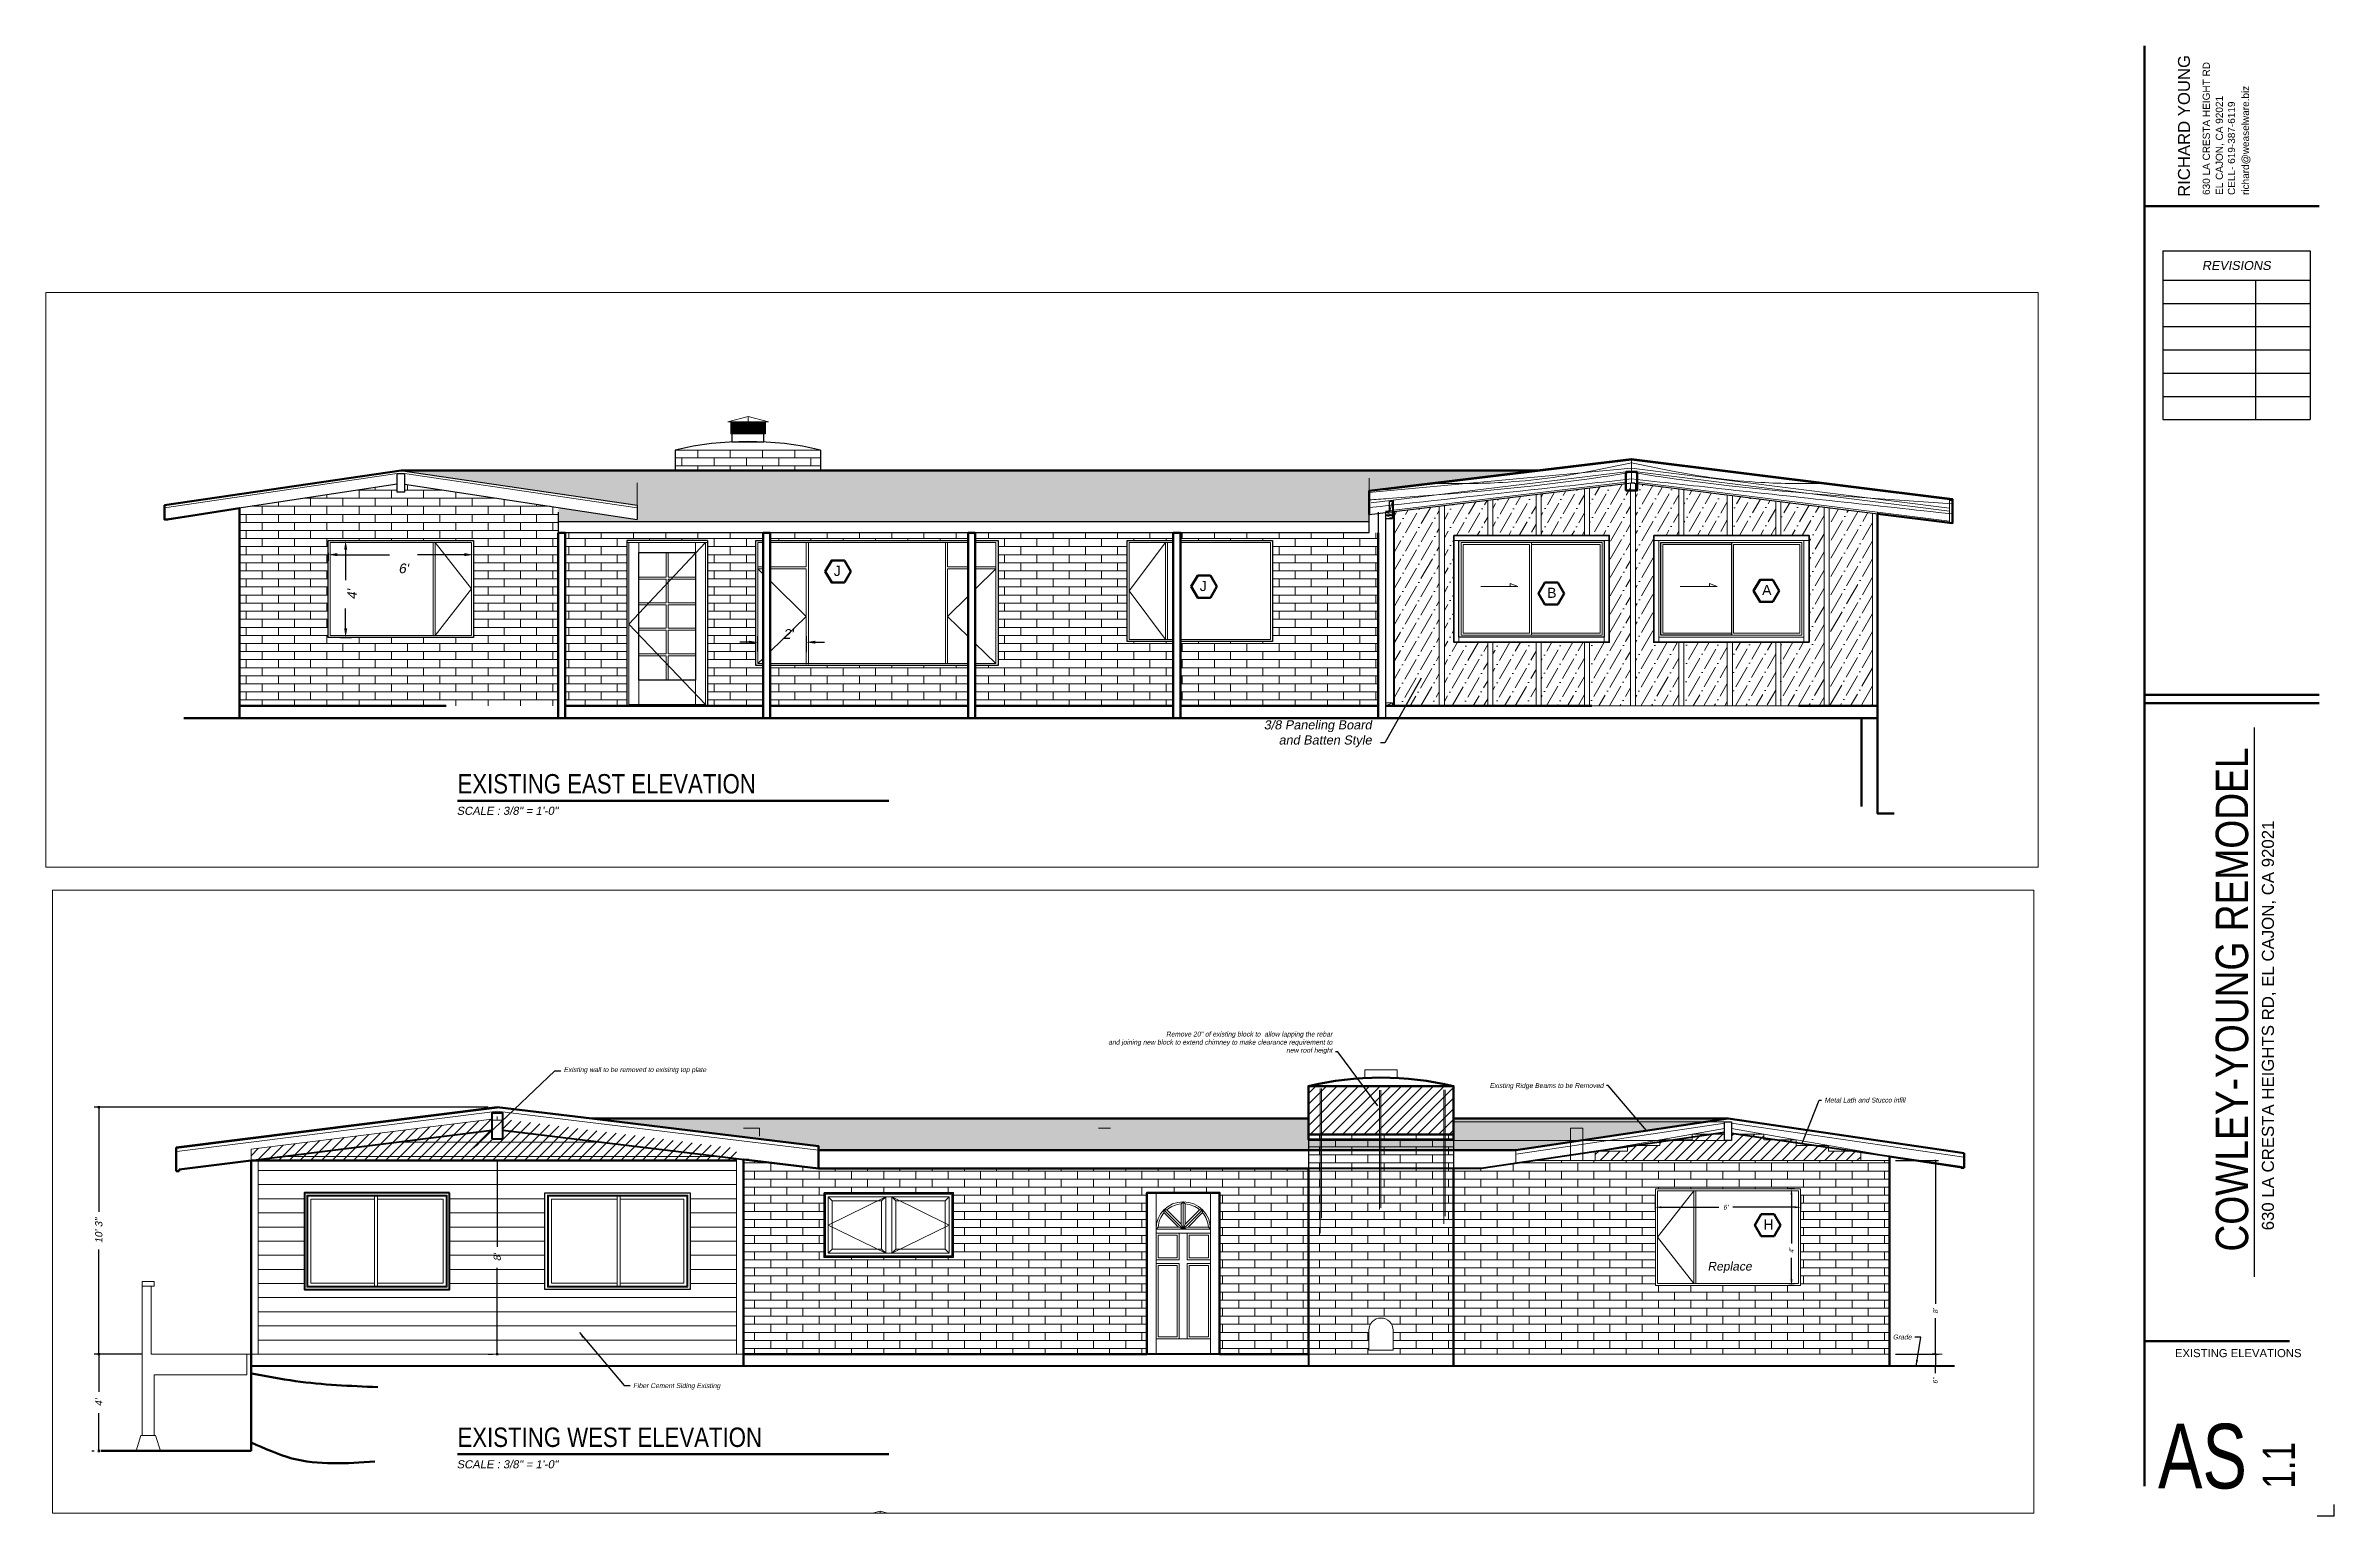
# Paper-space layout 'AS-1.1' of a CAD drawing. Header units: inches. Extents: x 0.1 to 35.6, y 0.1 to 22.8.
# The model-space entities are those that its viewports show. They can reach past a viewport. Long polylines and large blocks are cut down to what shows.
import ezdxf
from ezdxf.enums import TextEntityAlignment as Align

# ---------------------------------------------------------------- set-up
doc = ezdxf.new("R2010")
doc.units = ezdxf.units.IN
doc.header["$MEASUREMENT"] = 0
doc.header["$PDMODE"] = 3
for name, pattern in [('HIDDEN', [0.375, 0.25, -0.125]), ('MYCENTER', [0.9375, 0.75, -0.0625, 0.0625, -0.0625]), ('PHANTOM', [12, 7, -1, 1, -1, 1, -1]), ('STITCH', [0.249, 0.0625, -0.062, 0.0625, -0.062])]:
    doc.linetypes.add(name, pattern=pattern)
doc.layers.add('ELEVATIONS', color=40, linetype='Continuous', lineweight=0)
doc.layers.add('TB', color=250, linetype='Continuous', lineweight=0)
doc.layers.add('VP', color=164, linetype='Continuous', lineweight=0, plot=False)
doc.styles.add('DS-TXT1', font='arial.ttf', dxfattribs={"oblique": 10})
doc.styles.add('DSTEXT', font='arial.ttf', dxfattribs={"oblique": 12})
doc.styles.get("Standard").update_dxf_attribs({"font": 'arial.ttf', "oblique": 10})
doc.styles.add('Title', font='swissck.ttf')
doc.dimstyles.new('WeaselDims$0', dxfattribs={"dimtxt": 0.1, "dimasz": 0.0325, "dimexe": 0.0625, "dimexo": 0.125, "dimgap": 0.09, "dimtad": 0, "dimdec": 4, "dimzin": 0, "dimdsep": 46, "dimlunit": 4, "dimtxsty": 'Standard', "dimblk": 'BOXFILLED', "dimcen": 0.09, "dimadec": 0, "dimazin": 0, "dimtfac": 1, "dimtdec": 4, "dimtofl": 0, "dimtmove": 1, "dimatfit": 3, "dimfxl": 1, "dimfrac": 2, "dimtolj": 1, "dimtzin": 0, "dimarcsym": 0})
doc.dimstyles.new('WeaselDims$7', dxfattribs={"dimtxt": 0.0625, "dimasz": 0.046875, "dimexe": 0.125, "dimexo": 0.125, "dimgap": 0.0625, "dimtad": 0, "dimdec": 4, "dimrnd": 0.0625, "dimzin": 0, "dimdsep": 46, "dimlunit": 4, "dimtxsty": 'DSTEXT', "dimblk": 'ARCHTICK', "dimcen": 0, "dimadec": 0, "dimazin": 0, "dimtfac": 1, "dimtdec": 4, "dimtofl": 0, "dimtmove": 1, "dimatfit": 3, "dimfxl": 1, "dimfrac": 1, "dimtolj": 1, "dimtzin": 0, "dimarcsym": 0})
pattern_1 = [(0, (6694.7188, 3523.9735), (0, 4), []), (90, (6694.719, 3523.9735), (-8, 4), [4, -4])]
pattern_2 = [(45, (6694.7188, 3523.9735), (-2.65165, 2.65165), [])]
pattern_3 = [(0, (5658.3725, 3305.304), (0, 4), []), (90, (5658.3725, 3305.304), (-8, 4), [4, -4])]
pattern_4 = [(60, (5658.3725, 3305.304), (0.040386, 9.06995), [11.25, -2.25, 0, -2.25])]

psp = doc.layouts.new('AS-1.1')

# ---------------------------------------------------------------- texts
at = {"layer": 'TB', "linetype": 'Continuous', "lineweight": 0, "style": 'Title'}
for s, p in [('EXISTING EAST ELEVATION', (6.505, 11.266)), ('EXISTING WEST ELEVATION', (6.505, 1.144))]:
    psp.add_text(s, height=0.30002, dxfattribs=at).set_placement(p)
at = {"layer": 'TB', "linetype": 'Continuous', "lineweight": 0, "char_height": 0.125, "width": 6.37544, "attachment_point": 1}
for insert in [(6.493, 11.06), (6.493, 0.938)]:
    psp.add_mtext('SCALE : 3/8" = 1\'-0"', dxfattribs=dict(at, insert=insert))

msp = doc.modelspace()

# ---------------------------------------------------------------- texts
at = {"layer": 'ELEVATIONS', "lineweight": 0}
for s, p in [('H', (8242.75712, 3622.94467)), ('J', (7757.65718, 3126.80184)), ('J', (7939.07063, 3119.3032)), ('B', (8111.22863, 3115.92154)), ('A', (8217.80639, 3117.25852))]:
    msp.add_text(s, height=5.01889, dxfattribs=at).set_placement(p)
at = {"layer": 'ELEVATIONS', "linetype": 'Continuous', "lineweight": 0, "style": 'DS-TXT1', "oblique": 10}
msp.add_text('Replace', height=4.271782, dxfattribs=at).set_placement((8215.09475, 3602.63464))
at = {"layer": 'ELEVATIONS', "linetype": 'Continuous', "lineweight": 5, "char_height": 2.4, "style": 'DS-TXT1'}
for s, insert, attachment_point in [('Remove 20" of existing block to  allow lapping the rebar \\Pand joining new block to extend chimney to make clearance requirement to \\Pnew roof height', (8029.1446, 3709.91388), 9), ('Metal Lath and Stucco infill', (8273.05548, 3688.31841), 1)]:
    msp.add_mtext(s, dxfattribs=dict(at, insert=insert, attachment_point=attachment_point))
at = {"layer": 'ELEVATIONS', "linetype": 'Continuous', "lineweight": 0, "char_height": 2.4, "style": 'DS-TXT1'}
for s, insert, attachment_point in [('Existing wall to be removed to exisintg top plate', (7648.14525, 3703.41914), 1), ('Existing Ridge Beams to be Removed', (8163.55244, 3695.54513), 3), ('Grade', (8316.24635, 3568.44743), 9), ('Fiber Cement Siding Existing', (7682.52615, 3546.77774), 1)]:
    msp.add_mtext(s, dxfattribs=dict(at, insert=insert, attachment_point=attachment_point))
at = {"layer": 'ELEVATIONS', "lineweight": 0, "insert": (8024.30864, 3041.86612), "char_height": 4.5, "attachment_point": 9, "style": 'DS-TXT1'}
msp.add_mtext('3/8 Paneling Board\\Pand Batten Style', dxfattribs=at)

# ---------------------------------------------------------------- blocks, each defined once
blk = doc.blocks.new('*T429')
at = {"color": 0, "linetype": 'ByBlock', "lineweight": -2, "transparency": 16777216}
for p, q in [((0, 0), (2.283, 0)), ((0, 0), (0, -2.613)), ((2.283, 0), (2.283, -2.613)), ((0, -0.453), (2.283, -0.453)), ((1.44, -0.453), (1.44, -2.613)), ((0, -0.813), (2.283, -0.813)), ((0, -1.173), (2.283, -1.173)), ((0, -1.533), (2.283, -1.533)), ((0, -1.893), (2.283, -1.893)), ((0, -2.253), (2.283, -2.253)), ((0, -2.613), (2.283, -2.613))]:
    blk.add_line(p, q, dxfattribs=at)
at = {"color": 0, "transparency": 16777216, "insert": (1.141, -0.227), "char_height": 0.1399, "width": 2.16297, "attachment_point": 5}
blk.add_mtext('REVISIONS', dxfattribs=at)
blk = doc.blocks.new('*U428')
at = {"lineweight": 70}
for p, q in [((-2.933, 22.776), (-2.933, 0.464)), ((-2.933, 2.709), (-0.685, 2.709))]:
    blk.add_line(p, q, dxfattribs=at)
at = {"lineweight": 60}
for p, q in [((-2.933, 20.291), (-0.225, 20.291)), ((-2.933, 12.721), (-0.225, 12.721)), ((-2.933, 12.594), (-0.225, 12.594))]:
    blk.add_line(p, q, dxfattribs=at)
for p, q in [((-1.229, 3.706), (-1.229, 12.215)), ((0.007, 0.002), (-0.257, 0.002)), ((0.007, 0), (0.007, 0.181))]:
    blk.add_line(p, q)
blk.add_blockref('*T429', (-2.65, 19.599))
for s, height, p in [('RICHARD YOUNG', 0.18503, (-2.228, 20.436)), ('630 LA CRESTA HEIGHT RD', 0.11102, (-1.919, 20.465)), ('EL CAJON, CA 92021', 0.11102, (-1.717, 20.465)), ('richard@weaselware.biz', 0.11102, (-1.313, 20.465)), ('CELL- 619-387-6119', 0.11102, (-1.529, 20.465)), ('630 LA CRESTA HEIGHTS RD, EL CAJON, CA 92021', 0.18624, (-0.927, 4.428))]:
    blk.add_text(s, height=height, rotation=90).set_placement(p)
at = {"style": 'Title'}
blk.add_text('COWLEY-YOUNG REMODEL', height=0.50285, rotation=90, dxfattribs=at).set_placement((-1.326, 4.1))
blk.add_attdef('SHT_TITLE', text='', height=0.125).set_placement((-0.778, 2.422), align=Align.RIGHT)
at = {"style": 'Title', "width": 0.9}
blk.add_attdef('SHT', text='', height=1.002, dxfattribs=at).set_placement((-1.171, 0.451), align=Align.RIGHT)
blk.add_attdef('NUM', (-0.686, 0.417), '', height=0.5, rotation=90, dxfattribs=at)
blk = doc.blocks.new('*D234')
at = {"layer": 'Defpoints', "color": 0, "lineweight": 5, "transparency": 16777216}
for p in [(8261.2, 3643.2), (8256.7, 3595.2), (8261.2, 3595.2)]:
    blk.add_point(p, dxfattribs=at)
at = {"layer": 'ELEVATIONS', "color": 0, "lineweight": -2, "transparency": 16777216}
for p, q in [((8258.2, 3643.2), (8255.2, 3643.2)), ((8256.7, 3640.2), (8256.7, 3616.1)), ((8256.7, 3598.2), (8256.7, 3609)), ((8258.2, 3595.2), (8255.2, 3595.2))]:
    blk.add_line(p, q, dxfattribs=at)
at = {"layer": 'ELEVATIONS', "color": 0, "lineweight": 5, "transparency": 16777216}
for points in [[(8256.2, 3640.2), (8257.2, 3640.2), (8256.7, 3643.2)], [(8256.2, 3598.2), (8257.2, 3598.2), (8256.7, 3595.2)]]:
    blk.add_solid(points, dxfattribs=at)
at = {"layer": 'ELEVATIONS', "color": 0, "lineweight": 0, "transparency": 16777216, "insert": (8256.7, 3612.5), "char_height": 2.4, "attachment_point": 5, "rotation": 90}
blk.add_mtext("\\A1;4'", dxfattribs=at)
blk = doc.blocks.new('*D235')
at = {"layer": 'Defpoints', "color": 0, "lineweight": 5, "transparency": 16777216}
for p in [(8189.2, 3643.2), (8261.2, 3643.2), (8261.2, 3634)]:
    blk.add_point(p, dxfattribs=at)
at = {"layer": 'ELEVATIONS', "color": 0, "lineweight": -2, "transparency": 16777216}
for p, q in [((8189.2, 3640.2), (8189.2, 3632.5)), ((8192.2, 3634), (8220.6, 3634)), ((8258.2, 3634), (8227.6, 3634)), ((8261.2, 3640.2), (8261.2, 3632.5))]:
    blk.add_line(p, q, dxfattribs=at)
at = {"layer": 'ELEVATIONS', "color": 0, "lineweight": 5, "transparency": 16777216}
for points in [[(8192.2, 3634.5), (8192.2, 3633.5), (8189.2, 3634)], [(8258.2, 3634.5), (8258.2, 3633.5), (8261.2, 3634)]]:
    blk.add_solid(points, dxfattribs=at)
at = {"layer": 'ELEVATIONS', "color": 0, "lineweight": 0, "transparency": 16777216, "insert": (8224.1, 3634), "char_height": 2.4, "attachment_point": 5}
blk.add_mtext("\\A1;6'", dxfattribs=at)
blk = doc.blocks.new('_ArchTick')
at = {"color": 0, "linetype": 'ByBlock', "lineweight": 0, "const_width": 0.15}
blk.add_lwpolyline([(-0.5, -0.5), (0.5, 0.5)], dxfattribs=at)
blk = doc.blocks.new('_BoxFilled')
at = {"color": 0, "linetype": 'ByBlock', "lineweight": -2}
blk.add_line((-0.5, 0), (-1, 0), dxfattribs=at)
at = {"color": 0, "linetype": 'ByBlock'}
blk.add_solid([(-0.5, 0.5), (0.5, 0.5), (-0.5, -0.5), (0.5, -0.5)], dxfattribs=at)
blk = doc.blocks.new('*D236')
at = {"layer": 'Defpoints', "color": 0, "linetype": 'Continuous', "lineweight": 5, "transparency": 16777216}
for p in [(8305.2, 3657.2), (8328, 3657.2), (8331.4, 3561.2)]:
    blk.add_point(p, dxfattribs=at)
at = {"layer": 'ELEVATIONS', "color": 0, "linetype": 'Continuous', "lineweight": -2, "transparency": 16777216}
for p, q in [((8308.2, 3657.2), (8329.5, 3657.2)), ((8328, 3656.5), (8328, 3586.1)), ((8328, 3562), (8328, 3579.1)), ((8328.4, 3561.2), (8326.5, 3561.2))]:
    blk.add_line(p, q, dxfattribs=at)
at = {"layer": 'ELEVATIONS', "color": 0, "linetype": 'Continuous', "lineweight": -2, "transparency": 16777216, "xscale": 0.75, "yscale": 0.75, "zscale": 0.75}
for p, rotation in [((8328, 3657.2), 90), ((8328, 3561.2), 270)]:
    blk.add_blockref('_BoxFilled', p, dxfattribs=dict(at, rotation=rotation))
at = {"layer": 'ELEVATIONS', "color": 0, "linetype": 'Continuous', "lineweight": 0, "transparency": 16777216, "insert": (8328, 3582.6), "char_height": 2.4, "attachment_point": 5, "rotation": 90}
blk.add_mtext("\\A1;8'", dxfattribs=at)
blk = doc.blocks.new('*D237')
at = {"layer": 'Defpoints', "color": 0, "linetype": 'Continuous', "lineweight": 5, "transparency": 16777216}
for p in [(8305.2, 3561.2), (8305.2, 3555.2), (8328, 3555.2)]:
    blk.add_point(p, dxfattribs=at)
at = {"layer": 'ELEVATIONS', "color": 0, "linetype": 'Continuous', "lineweight": -2, "transparency": 16777216}
for p, q in [((8308.2, 3561.2), (8329.5, 3561.2)), ((8308.2, 3555.2), (8329.5, 3555.2)), ((8328, 3561.2), (8328, 3555.2)), ((8328, 3551.8), (8328, 3555.2))]:
    blk.add_line(p, q, dxfattribs=at)
at = {"layer": 'ELEVATIONS', "color": 0, "linetype": 'Continuous', "lineweight": 0, "transparency": 16777216, "insert": (8328, 3548), "char_height": 2.4, "attachment_point": 5, "rotation": 90}
blk.add_mtext('\\A1;6"', dxfattribs=at)
blk = doc.blocks.new('*D238')
at = {"layer": 'Defpoints', "color": 0, "lineweight": 5, "transparency": 16777216}
for p in [(7744.1, 3093.9), (7720.1, 3083.3), (7744.1, 3083)]:
    blk.add_point(p, dxfattribs=at)
at = {"layer": 'ELEVATIONS', "color": 0, "lineweight": -2, "transparency": 16777216}
for p, q in [((7720.1, 3089.3), (7720.1, 3096.9)), ((7744.1, 3089), (7744.1, 3096.9)), ((7715.6, 3093.9), (7711.1, 3093.9)), ((7748.6, 3093.9), (7753.1, 3093.9))]:
    blk.add_line(p, q, dxfattribs=at)
at = {"layer": 'ELEVATIONS', "color": 0, "lineweight": 5, "transparency": 16777216}
for points in [[(7715.6, 3094.7), (7715.6, 3093.2), (7720.1, 3093.9)], [(7748.6, 3094.7), (7748.6, 3093.2), (7744.1, 3093.9)]]:
    blk.add_solid(points, dxfattribs=at)
at = {"layer": 'ELEVATIONS', "color": 0, "lineweight": 0, "transparency": 16777216, "insert": (7735.1, 3098), "char_height": 4.8, "attachment_point": 5}
blk.add_mtext("\\A1;2'", dxfattribs=at)
blk = doc.blocks.new('*D239')
at = {"layer": 'Defpoints', "color": 0, "lineweight": 5, "transparency": 16777216}
for p in [(7507.1, 3144.3), (7579.1, 3144.3), (7579.1, 3137.3)]:
    blk.add_point(p, dxfattribs=at)
at = {"layer": 'ELEVATIONS', "color": 0, "lineweight": -2, "transparency": 16777216}
for p, q in [((7507.1, 3138.3), (7507.1, 3134.3)), ((7511.6, 3137.3), (7537.4, 3137.3)), ((7574.6, 3137.3), (7551.4, 3137.3)), ((7579.1, 3138.3), (7579.1, 3134.3))]:
    blk.add_line(p, q, dxfattribs=at)
at = {"layer": 'ELEVATIONS', "color": 0, "lineweight": 5, "transparency": 16777216}
for points in [[(7511.6, 3138.1), (7511.6, 3136.6), (7507.1, 3137.3)], [(7574.6, 3138.1), (7574.6, 3136.6), (7579.1, 3137.3)]]:
    blk.add_solid(points, dxfattribs=at)
at = {"layer": 'ELEVATIONS', "color": 0, "lineweight": 0, "transparency": 16777216, "insert": (7544.4, 3130.5), "char_height": 4.8, "attachment_point": 5}
blk.add_mtext("\\A1;6'", dxfattribs=at)
blk = doc.blocks.new('*D240')
at = {"layer": 'Defpoints', "color": 0, "lineweight": 5, "transparency": 16777216}
for p in [(7507.1, 3144.3), (7507.1, 3096.3), (7515.7, 3096.3)]:
    blk.add_point(p, dxfattribs=at)
at = {"layer": 'ELEVATIONS', "color": 0, "lineweight": -2, "transparency": 16777216}
for p, q in [((7513.1, 3144.3), (7518.7, 3144.3)), ((7515.7, 3139.8), (7515.7, 3124.7)), ((7515.7, 3100.8), (7515.7, 3110.6)), ((7513.1, 3096.3), (7518.7, 3096.3))]:
    blk.add_line(p, q, dxfattribs=at)
at = {"layer": 'ELEVATIONS', "color": 0, "lineweight": 5, "transparency": 16777216}
for points in [[(7515, 3139.8), (7516.5, 3139.8), (7515.7, 3144.3)], [(7515, 3100.8), (7516.5, 3100.8), (7515.7, 3096.3)]]:
    blk.add_solid(points, dxfattribs=at)
at = {"layer": 'ELEVATIONS', "color": 0, "lineweight": 0, "transparency": 16777216, "insert": (7518.9, 3117.6), "char_height": 4.8, "attachment_point": 5, "rotation": 90}
blk.add_mtext("\\A1;4'", dxfattribs=at)
blk = doc.blocks.new('*D249')
at = {"layer": 'Defpoints', "color": 0, "lineweight": 5, "transparency": 16777216}
for p in [(7804.7, 2960.3), (7771.2, 2936.3), (7782.7, 2936.3)]:
    blk.add_point(p, dxfattribs=at)
at = {"layer": 'ELEVATIONS', "color": 0, "lineweight": -2, "transparency": 16777216}
for p, q in [((7771.2, 2971), (7771.2, 2960.3)), ((7798.7, 2960.3), (7768.2, 2960.3)), ((7771.2, 2958.7), (7771.2, 2937.9)), ((7776.7, 2936.3), (7768.2, 2936.3))]:
    blk.add_line(p, q, dxfattribs=at)
at = {"layer": 'ELEVATIONS', "color": 0, "lineweight": -2, "transparency": 16777216, "xscale": 1.56, "yscale": 1.56, "zscale": 1.56}
for p, rotation in [((7771.2, 2960.3), 90), ((7771.2, 2936.3), 270)]:
    blk.add_blockref('_BoxFilled', p, dxfattribs=dict(at, rotation=rotation))
at = {"layer": 'ELEVATIONS', "color": 0, "lineweight": 0, "transparency": 16777216, "insert": (7771.2, 2978), "char_height": 4.8, "attachment_point": 5, "rotation": 90}
blk.add_mtext("\\A1;2'", dxfattribs=at)
blk = doc.blocks.new('*D261')
at = {"layer": 'Defpoints', "color": 0, "linetype": 'Continuous', "lineweight": 5, "transparency": 16777216}
for p in [(7417.7, 3561.2), (7443.6, 3561.2), (7418.7, 3513.2)]:
    blk.add_point(p, dxfattribs=at)
at = {"layer": 'ELEVATIONS', "color": 0, "linetype": 'Continuous', "lineweight": -2, "transparency": 16777216}
for p, q in [((7439.1, 3561.2), (7415.4, 3561.2)), ((7417.7, 3560), (7417.7, 3542.5)), ((7417.7, 3514.4), (7417.7, 3531.9)), ((7414.2, 3513.2), (7415.4, 3513.2))]:
    blk.add_line(p, q, dxfattribs=at)
at = {"layer": 'ELEVATIONS', "color": 0, "linetype": 'Continuous', "lineweight": -2, "transparency": 16777216, "xscale": 1.17, "yscale": 1.17, "zscale": 1.17}
for p, rotation in [((7417.7, 3561.2), 90), ((7417.7, 3513.2), 270)]:
    blk.add_blockref('_BoxFilled', p, dxfattribs=dict(at, rotation=rotation))
at = {"layer": 'ELEVATIONS', "color": 0, "linetype": 'Continuous', "lineweight": 18, "transparency": 16777216, "insert": (7417.7, 3537.2), "char_height": 3.6, "attachment_point": 5, "rotation": 90}
blk.add_mtext("\\A1;4'", dxfattribs=at)
blk = doc.blocks.new('*D262')
at = {"layer": 'Defpoints', "color": 0, "linetype": 'Continuous', "lineweight": 5, "transparency": 16777216}
for p in [(7417.7, 3683.6), (7615.1, 3683.6), (7443.6, 3561.2)]:
    blk.add_point(p, dxfattribs=at)
at = {"layer": 'ELEVATIONS', "color": 0, "linetype": 'Continuous', "lineweight": -2, "transparency": 16777216}
for p, q in [((7610.6, 3683.6), (7415.4, 3683.6)), ((7417.7, 3682.4), (7417.7, 3631.8)), ((7417.7, 3562.4), (7417.7, 3613)), ((7439.1, 3561.2), (7415.4, 3561.2))]:
    blk.add_line(p, q, dxfattribs=at)
at = {"layer": 'ELEVATIONS', "color": 0, "linetype": 'Continuous', "lineweight": -2, "transparency": 16777216, "xscale": 1.17, "yscale": 1.17, "zscale": 1.17}
for p, rotation in [((7417.7, 3683.6), 90), ((7417.7, 3561.2), 270)]:
    blk.add_blockref('_BoxFilled', p, dxfattribs=dict(at, rotation=rotation))
at = {"layer": 'ELEVATIONS', "color": 0, "linetype": 'Continuous', "lineweight": 18, "transparency": 16777216, "insert": (7417.7, 3622.4), "char_height": 3.6, "attachment_point": 5, "rotation": 90}
blk.add_mtext('\\A1;10\' 3"', dxfattribs=at)
blk = doc.blocks.new('*D425')
at = {"layer": 'Defpoints', "color": 0, "linetype": 'Continuous', "lineweight": 5, "transparency": 16777216}
for p in [(7613.5, 3657.2), (7615.2, 3657.2), (7615.2, 3561.2)]:
    blk.add_point(p, dxfattribs=at)
at = {"layer": 'ELEVATIONS', "color": 0, "linetype": 'Continuous', "lineweight": -2, "transparency": 16777216}
for p, q in [((7615.2, 3656), (7615.2, 3614.4)), ((7618, 3657.2), (7617.5, 3657.2)), ((7615.2, 3562.4), (7615.2, 3604)), ((7610.7, 3561.2), (7613, 3561.2))]:
    blk.add_line(p, q, dxfattribs=at)
at = {"layer": 'ELEVATIONS', "color": 0, "linetype": 'Continuous', "lineweight": -2, "transparency": 16777216, "xscale": 1.17, "yscale": 1.17, "zscale": 1.17}
for p, rotation in [((7615.2, 3657.2), 90), ((7615.2, 3561.2), 270)]:
    blk.add_blockref('_BoxFilled', p, dxfattribs=dict(at, rotation=rotation))
at = {"layer": 'ELEVATIONS', "color": 0, "linetype": 'Continuous', "lineweight": 18, "transparency": 16777216, "insert": (7615.2, 3609.2), "char_height": 3.6, "attachment_point": 5, "rotation": 90}
blk.add_mtext("\\A1;8'", dxfattribs=at)

# ---------------------------------------------------------------- dimensions: what is measured, and where the dimension line sits
at = {"layer": 'ELEVATIONS', "linetype": 'Continuous', "lineweight": 18}
dim = msp.add_linear_dim(base=(7417.67, 3683.59203), p1=(7443.62212, 3561.21096), p2=(7615.14216, 3683.59203), angle=90, text='10\' 3"', dimstyle='WeaselDims$0', override={"dimscale": 36}, dxfattribs=at)
dim.commit()
dim.dimension.update_dxf_attribs({"geometry": '*D262', "text_midpoint": (7417.67, 3622.4015)})
for base, p1, p2, picture, middle in [((7615.20728, 3657.21096), (7615.20728, 3561.21096), (7613.45728, 3657.21096), '*D425', (7615.20728, 3609.21096)), ((7417.67, 3561.21096), (7418.71876, 3513.21096), (7443.62212, 3561.21096), '*D261', (7417.67, 3537.21096))]:
    dim = msp.add_linear_dim(base=base, p1=p1, p2=p2, angle=90, dimstyle='WeaselDims$0', override={"dimscale": 36}, dxfattribs=at)
    dim.commit()
    dim.dimension.update_dxf_attribs({"geometry": picture, "text_midpoint": middle})
at = {"layer": 'ELEVATIONS', "linetype": 'Continuous', "lineweight": 0}
for base, p1, p2, picture, middle in [((8327.96001, 3657.21096), (8331.44187, 3561.21096), (8305.20728, 3657.21096), '*D236', (8327.96001, 3582.62568)), ((8327.98671, 3555.21096), (8305.20728, 3561.21096), (8305.20728, 3555.21096), '*D237', (8327.98671, 3548.03572))]:
    dim = msp.add_linear_dim(base=base, p1=p1, p2=p2, angle=90, dimstyle='WeaselDims$0', override={"dimscale": 24, "dimtxt": 0.1, "dimasz": 0.03125, "dimtad": 0, "dimtmove": 1, "dimatfit": 0}, dxfattribs=at)
    dim.commit()
    dim.dimension.update_dxf_attribs({"geometry": picture, "text_midpoint": middle, "dimtype": 160})
at = {"layer": 'ELEVATIONS', "lineweight": 0}
for base, p1, p2, override, picture, middle in [((8261.20728, 3634.03759), (8189.20728, 3643.21096), (8261.20728, 3643.21096), {"dimscale": 24, "dimtxt": 0.1, "dimasz": 0.125, "dimtad": 0, "dimsah": 1, "dimtmove": 1, "dimatfit": 0}, '*D235', (8224.11485, 3634.03759)), ((7579.0786, 3137.31014), (7507.0786, 3144.33571), (7579.0786, 3144.33571), {"dimscale": 48, "dimasz": 0.09375, "dimlunit": 4, "dimsah": 1, "dimtmove": 1, "dimatfit": 0}, '*D239', (7544.39319, 3130.54929)), ((7744.07052, 3093.9157), (7720.0786, 3083.33571), (7744.07052, 3083.02461), {"dimscale": 48, "dimasz": 0.09375, "dimlunit": 4, "dimsah": 1, "dimtmove": 1, "dimatfit": 0}, '*D238', (7735.13706, 3097.98779))]:
    dim = msp.add_linear_dim(base=base, p1=p1, p2=p2, dimstyle='WeaselDims$0', override=override, dxfattribs=at)
    dim.commit()
    dim.dimension.update_dxf_attribs({"geometry": picture, "text_midpoint": middle, "dimtype": 160})
for base, p1, p2, override, picture, middle in [((8256.65957, 3595.21096), (8261.20728, 3643.21096), (8261.20728, 3595.21096), {"dimscale": 24, "dimtxt": 0.1, "dimasz": 0.125, "dimtad": 0, "dimsah": 1, "dimtmove": 1, "dimatfit": 0}, '*D234', (8256.65957, 3612.53216)), ((7515.71613, 3096.33571), (7507.0786, 3144.33571), (7507.0786, 3096.33571), {"dimscale": 48, "dimasz": 0.09375, "dimlunit": 4, "dimsah": 1, "dimtmove": 1, "dimatfit": 0}, '*D240', (7518.8991, 3117.61324)), ((7771.18169, 2936.29004), (7804.74354, 2960.27096), (7782.74354, 2936.29004), {"dimscale": 48, "dimlunit": 4, "dimtmove": 1, "dimatfit": 2}, '*D249', (7771.18169, 2978.03041))]:
    dim = msp.add_linear_dim(base=base, p1=p1, p2=p2, angle=90, dimstyle='WeaselDims$0', override=override, dxfattribs=at)
    dim.commit()
    dim.dimension.update_dxf_attribs({"geometry": picture, "text_midpoint": middle, "dimtype": 160})

# ---------------------------------------------------------------- hatches: boundary and pattern name
at = {"layer": 'ELEVATIONS', "linetype": 'Continuous', "lineweight": 5}
h = msp.add_hatch(dxfattribs=at)
h.set_pattern_fill('ANSI31', color=256, scale=30)
h.set_pattern_definition(pattern_2)
h.paths.add_polyline_path([(8089.20728, 3694.07239), (8017.20728, 3694.07239), (8017.20728, 3670.07239), (8089.20728, 3670.07239)])
at = {"layer": 'ELEVATIONS', "linetype": 'Continuous', "lineweight": 0}
h = msp.add_hatch(dxfattribs=at)
h.set_pattern_fill('ANSI31', color=256, scale=30)
h.set_pattern_definition(pattern_2)
h.paths.add_polyline_path([(7617.95728, 3672.1716), (7617.95728, 3667.96096), (7612.45728, 3667.96096), (7612.45728, 3672.15307), (7493.20728, 3657.21096), (7733.70728, 3657.21096), (7733.70728, 3658.17812)])
h.paths.add_polyline_path([(7618.09092, 3677.69549), (7617.95728, 3677.71165), (7617.95728, 3672.1716), (7733.70728, 3658.17812), (7733.70728, 3663.19666)])
h.paths.add_polyline_path([(7612.45728, 3677.71225), (7493.20728, 3662.75775), (7493.20728, 3657.21096), (7612.45728, 3672.15307)])
at = {"layer": 'ELEVATIONS', "lineweight": 0}
h = msp.add_hatch(dxfattribs=at)
h.set_pattern_fill('ASPHALTS', color=256, scale=8, pattern_type=2)
h.set_pattern_definition([(0, (6694.719, 3523.9735), (4, 4.8), [8, -8]), (0, (6702.719, 3524.3735), (4, 4.8), [8, -8]), (90, (6698.7188, 3528.7735), (-4, -4.8), [5.2, -4.4, 4.8, -4.8])])
h.paths.add_polyline_path([(7662.03327, 3677.92317), (7774.33993, 3664.34596), (7774.33993, 3662.3314), (8120.01082, 3662.3314), (8225.31684, 3677.92317), (8089.20728, 3677.92317), (8089.20728, 3667.4754), (8017.20728, 3667.4754), (8017.20728, 3677.92317)])
at = {"layer": 'ELEVATIONS', "linetype": 'Continuous', "lineweight": 0}
h = msp.add_hatch(dxfattribs=at)
h.set_pattern_fill('AR-B416', color=256, pattern_type=2)
h.set_pattern_definition(pattern_1)
h.paths.add_polyline_path([(8089.20728, 3667.17317), (8017.20728, 3667.17317), (8017.20728, 3653.26587), (8089.20728, 3653.26587)])
h.paths.add_polyline_path([(8017.20728, 3670.07239), (8017.20728, 3667.4754), (8089.20728, 3667.4754), (8089.20728, 3670.07239)])
at = {"layer": 'ELEVATIONS', "linetype": 'Continuous', "lineweight": 5}
h = msp.add_hatch(dxfattribs=at)
h.set_pattern_fill('ANSI31', color=256, scale=30)
h.set_pattern_definition([(45, (6160.9805, 3804.1793), (-2.6516504, 2.6516504), [])])
h.paths.add_polyline_path([(8175.41577, 3664.61181), (8191.41577, 3664.61181), (8191.41577, 3667.43982), (8207.41577, 3667.43982), (8207.41577, 3670.26783), (8223.45728, 3670.26783), (8223.45728, 3667.17317), (8225.20728, 3667.17317), (8226.95728, 3667.17317), (8226.95728, 3670.26783), (8242.99878, 3670.26783), (8242.99878, 3667.43982), (8258.99878, 3667.43982), (8258.99878, 3664.61181), (8274.99878, 3664.61181), (8274.99878, 3661.7838), (8290.99878, 3661.7838), (8290.99878, 3657.21096), (8159.41577, 3657.21096), (8159.41577, 3661.7838), (8175.41577, 3661.7838)])
at = {"layer": 'ELEVATIONS', "lineweight": 0}
h = msp.add_hatch(dxfattribs=at)
h.set_pattern_fill('AR-B416', color=256, pattern_type=2)
h.set_pattern_definition(pattern_1)
h.paths.add_polyline_path([(7937.20728, 3641.21096), (7973.20728, 3641.21096), (7973.20728, 3561.21096), (8017.20728, 3561.21096), (8017.20728, 3653.26587), (7774.33993, 3653.26587), (7737.20728, 3657.75499), (7737.20728, 3561.21096), (7937.20728, 3561.21096)])
h.paths.add_polyline_path([(7841.20728, 3609.21096), (7777.20728, 3609.21096), (7777.20728, 3641.21096), (7841.20728, 3641.21096)], flags=16)
h.paths.add_polyline_path([(7840.45728, 3609.96096), (7777.95728, 3609.96096), (7777.95728, 3640.46096), (7840.45728, 3640.46096)], flags=0)
h.paths.add_polyline_path([(7839.20728, 3611.21096), (7810.70728, 3611.21096), (7779.20728, 3611.21096), (7779.20728, 3639.21096), (7807.70728, 3639.21096), (7839.20728, 3639.21096)], flags=0)
h.paths.add_polyline_path([(7837.20728, 3613.21096), (7814.77871, 3613.21096), (7810.70728, 3611.21096), (7812.70728, 3613.21096), (7812.70728, 3637.21096), (7810.70728, 3639.21096), (7814.77871, 3637.21096), (7837.20728, 3637.21096), (7837.20728, 3626.19342), (7839.20728, 3625.21096), (7837.20728, 3624.22851)], flags=0)
h.paths.add_polyline_path([(7826.35612, 3625.12772), (7823.18363, 3619.6328), (7816.83865, 3619.6328), (7813.66615, 3625.12772), (7816.83865, 3630.62263), (7823.18363, 3630.62263)], flags=0)
h.paths.add_polyline_path([(7807.70728, 3611.21096), (7803.63585, 3613.21096), (7781.20728, 3613.21096), (7781.20728, 3624.22851), (7779.20728, 3625.21096), (7781.20728, 3626.19342), (7781.20728, 3637.21096), (7803.63585, 3637.21096), (7807.70728, 3639.21096), (7805.70728, 3637.21096), (7805.70728, 3613.21096)], flags=0)
h.paths.add_polyline_path([(7790.04189, 3614.16862), (7790.04189, 3628.93636), (7780.80288, 3630.56544), (7780.80288, 3615.79771)], flags=8)
h.paths.add_polyline_path([(7816.56584, 3621.56157), (7824.61455, 3621.56157), (7824.61455, 3629.34666), (7816.56584, 3629.34666)], flags=8)
h = msp.add_hatch(dxfattribs=at)
h.set_pattern_fill('AR-B416', color=256, pattern_type=2)
h.set_pattern_definition(pattern_1)
h.paths.add_polyline_path([(8089.20728, 3653.26587), (8017.20728, 3653.26587), (8017.20728, 3561.21096), (8089.20728, 3561.21096)])
h.paths.add_polyline_path([(8059.20728, 3573.09909), (8059.20728, 3563.09909), (8047.20728, 3563.09909), (8047.20728, 3573.09909, -0.4142135624), (8053.20728, 3579.09909, -0.4142135624)], flags=16)
h = msp.add_hatch(dxfattribs=at)
h.set_pattern_fill('AR-B416', color=256, pattern_type=2)
h.set_pattern_definition(pattern_1)
h.paths.add_polyline_path([(8305.20728, 3657.21096), (8129.52637, 3657.21096), (8102.88141, 3653.26587), (8089.20728, 3653.26587), (8089.20728, 3561.21096), (8305.20728, 3561.21096)])
h.paths.add_polyline_path([(8189.20728, 3595.21096), (8189.20728, 3643.21096), (8261.20728, 3643.21096), (8261.20728, 3595.21096)], flags=16)
h.paths.add_polyline_path([(8190.20728, 3596.21096), (8190.20728, 3642.21096), (8260.20728, 3642.21096), (8260.20728, 3596.21096)], flags=0)
h.paths.add_polyline_path([(8190.20728, 3619.21096), (8208.20728, 3642.21096), (8208.20728, 3596.21096)], flags=0)
h.paths.add_polyline_path([(8238.55992, 3625.12772), (8241.73241, 3630.62263), (8248.07739, 3630.62263), (8251.24988, 3625.12772), (8248.07739, 3619.6328), (8241.73241, 3619.6328)], flags=0)
h.paths.add_polyline_path([(8219.84894, 3636.00343), (8226.79539, 3636.00343), (8228.42448, 3645.24244), (8221.47803, 3645.24244)], flags=24)
h.paths.add_polyline_path([(8254.77968, 3608.33937), (8254.77968, 3615.28583), (8245.54067, 3616.91491), (8245.54067, 3609.96846)], flags=8)
h.paths.add_polyline_path([(8241.5024, 3621.68995), (8249.07524, 3621.68995), (8249.07524, 3629.21828), (8241.5024, 3629.21828)], flags=8)
h = msp.add_hatch(dxfattribs=at)
h.set_pattern_fill('NET3', color=256, scale=6)
h.set_pattern_definition([(0, (3713.0036, 3296.8), (0, 0.75), []), (60, (3713.0036, 3296.8), (-0.64951905, 0.375), []), (120, (3713.0036, 3296.8), (-0.64951905, -0.375), [])])
h.paths.add_polyline_path([(7813.54637, 3480.72892), (7796.43711, 3480.72892), (7796.43711, 3474.72892), (7800.46894, 3474.72892), (7810.99174, 3474.72892), (7813.54637, 3474.72892)])
h = msp.add_hatch(dxfattribs=at)
h.set_pattern_fill('NET3', color=256, scale=6)
h.set_pattern_definition([(0, (3623.242, 3019.3186), (0, 0.75), []), (60, (3623.242, 3019.3186), (-0.64951905, 0.375), []), (120, (3623.242, 3019.3186), (-0.64951905, -0.375), [])])
h.paths.add_polyline_path([(7723.78476, 3203.24748), (7706.6755, 3203.24748), (7706.6755, 3197.24748), (7710.70734, 3197.24748), (7721.23013, 3197.24748), (7723.78476, 3197.24748)])
h = msp.add_hatch(dxfattribs=at)
h.set_pattern_fill('AR-B416', color=256, pattern_type=2)
h.set_pattern_definition(pattern_3)
h.paths.add_polyline_path([(7751.0786, 3189.19714), (7679.0786, 3189.19714), (7679.0786, 3179.04792), (7751.0786, 3179.04792)])
h = msp.add_hatch(dxfattribs=at)
h.set_pattern_fill('ASPHALTS', color=256, scale=8, pattern_type=2)
h.set_pattern_definition([(0, (5658.3725, 3305.304), (4, 4.8), [8, -8]), (0, (5666.3725, 3305.704), (4, 4.8), [8, -8]), (90, (5662.3725, 3310.104), (-4, -4.8), [5.2, -4.4, 4.8, -4.8])])
h.paths.add_polyline_path([(8106.2526, 3179.04792), (7543.18816, 3179.04792), (7543.0786, 3179.03185), (7660.17303, 3161.86131), (7660.17303, 3154.78155), (7621.0786, 3160.69996), (7621.0786, 3153.58571), (8023.0786, 3153.58571), (8023.0786, 3168.99268)])
at = {"layer": 'ELEVATIONS', "linetype": 'Continuous', "lineweight": 0}
h = msp.add_hatch(dxfattribs=at)
h.set_pattern_fill('AR-B416', color=256, pattern_type=2)
h.set_pattern_definition(pattern_3)
h.paths.add_polyline_path([(7544.8286, 3172.24327), (7544.8286, 3168.29792), (7541.3286, 3168.29792), (7541.3286, 3172.24327), (7463.0786, 3160.39719), (7463.0786, 3158.33571), (7621.0786, 3158.33571), (7621.0786, 3160.69996)])
at = {"layer": 'ELEVATIONS', "lineweight": 0}
h = msp.add_hatch(dxfattribs=at)
h.set_pattern_fill('ANSI36', color=256, scale=36, angle=15)
h.set_pattern_definition(pattern_4)
h.paths.add_polyline_path([(8227.0786, 3062.33571), (8248.5786, 3062.33571), (8248.5786, 3160.93299), (8227.0786, 3163.62919), (8227.0786, 3146.8851), (8241.0786, 3146.8851), (8241.0786, 3093.8851), (8227.0786, 3093.8851)])
h.paths.add_polyline_path([(8203.0786, 3062.33571), (8224.5786, 3062.33571), (8224.5786, 3093.8851), (8203.0786, 3093.8851)])
h.paths.add_polyline_path([(8200.5786, 3093.8851), (8179.0786, 3093.8851), (8179.0786, 3062.33571), (8200.5786, 3062.33571)])
h.paths.add_polyline_path([(8176.5786, 3093.8851), (8164.0786, 3093.8851), (8164.0786, 3146.8851), (8176.5786, 3146.8851), (8176.5786, 3169.96213), (8155.0786, 3172.65833), (8155.0786, 3062.33571), (8176.5786, 3062.33571)])
h.paths.add_polyline_path([(8179.0786, 3169.64861), (8179.0786, 3146.8851), (8200.5786, 3146.8851), (8200.5786, 3166.95241)])
h.paths.add_polyline_path([(8203.0786, 3146.8851), (8224.5786, 3146.8851), (8224.5786, 3163.9427), (8203.0786, 3166.6389)])
h.paths.add_polyline_path([(8132.3286, 3146.8851), (8142.0786, 3146.8851), (8142.0786, 3093.8851), (8132.3286, 3093.8851), (8132.3286, 3062.33571), (8152.5786, 3062.33571), (8152.5786, 3172.83265), (8132.3286, 3170.38454)])
h.paths.add_polyline_path([(8129.8286, 3170.08231), (8108.3286, 3167.48309), (8108.3286, 3146.8851), (8129.8286, 3146.8851)])
h.paths.add_polyline_path([(8105.8286, 3146.8851), (8105.8286, 3167.18085), (8084.3286, 3164.58163), (8084.3286, 3146.8851)])
h.paths.add_polyline_path([(8060.3286, 3161.68017), (8060.3286, 3062.33571), (8081.8286, 3062.33571), (8081.8286, 3093.8851), (8065.0786, 3093.8851), (8065.0786, 3146.8851), (8081.8286, 3146.8851), (8081.8286, 3164.27939)])
h.paths.add_polyline_path([(8057.8286, 3161.37794), (8035.5786, 3158.68804), (8035.5786, 3062.33571), (8057.8286, 3062.33571)])
h.paths.add_polyline_path([(8105.8286, 3093.8851), (8084.3286, 3093.8851), (8084.3286, 3062.33571), (8105.8286, 3062.33571)])
h.paths.add_polyline_path([(8129.8286, 3093.8851), (8108.3286, 3093.8851), (8108.3286, 3062.33571), (8129.8286, 3062.33571)])
at = {"layer": 'ELEVATIONS', "linetype": 'Continuous', "lineweight": 0}
h = msp.add_hatch(dxfattribs=at)
h.set_pattern_fill('AR-B416', color=256, pattern_type=2)
h.set_pattern_definition(pattern_3)
h.paths.add_polyline_path([(7621.0786, 3148.08571), (7621.0786, 3158.33571), (7463.0786, 3158.33571), (7463.0786, 3062.33571), (7507.0786, 3062.33571), (7507.0786, 3144.33571), (7579.0786, 3144.33571), (7579.0786, 3062.33571), (7621.0786, 3062.33571)])
at = {"layer": 'ELEVATIONS', "lineweight": 0}
h = msp.add_hatch(dxfattribs=at)
h.set_pattern_fill('ANSI36', color=256, scale=36, angle=15)
h.set_pattern_definition(pattern_4)
h.paths.add_polyline_path([(8272.5786, 3157.92328), (8251.0786, 3160.61948), (8251.0786, 3062.33571), (8272.5786, 3062.33571)])
at = {"layer": 'ELEVATIONS', "linetype": 'Continuous', "lineweight": 0}
h = msp.add_hatch(dxfattribs=at)
h.set_pattern_fill('AR-B416', color=256, pattern_type=2)
h.set_pattern_definition(pattern_3)
h.paths.add_polyline_path([(7655.0786, 3144.33571), (7695.0786, 3144.33571), (7695.0786, 3062.33571), (7722.7036, 3062.33571), (7722.7036, 3082.33571), (7719.0786, 3082.33571), (7719.0786, 3144.33571), (7722.7036, 3144.33571), (7722.7036, 3148.08571), (7624.5786, 3148.08571), (7624.5786, 3062.33571), (7655.0786, 3062.33571)])
h.paths.add_polyline_path([(7824.3286, 3082.33571), (7726.2036, 3082.33571), (7726.2036, 3062.33571), (7824.3286, 3062.33571)])
h.paths.add_polyline_path([(7903.0786, 3144.33571), (7925.9536, 3144.33571), (7925.9536, 3148.08571), (7827.8286, 3148.08571), (7827.8286, 3144.33571), (7839.0786, 3144.33571), (7839.0786, 3082.33571), (7827.8286, 3082.33571), (7827.8286, 3062.33571), (7903.0786, 3062.33571)])
h.paths.add_polyline_path([(8027.5786, 3148.08571), (8023.0786, 3148.08571), (7929.4536, 3148.08571), (7929.4536, 3144.33571), (7975.0786, 3144.33571), (7975.0786, 3062.33571), (8027.5786, 3062.33571)])
at = {"layer": 'ELEVATIONS', "lineweight": 0}
h = msp.add_hatch(dxfattribs=at)
h.set_pattern_fill('AR-B416', color=256, pattern_type=2)
h.set_pattern_definition(pattern_3)
h.paths.add_polyline_path([(7824.3286, 3148.08571), (7726.2036, 3148.08571), (7726.2036, 3144.33571), (7824.3286, 3144.33571)])
at = {"layer": 'ELEVATIONS', "linetype": 'Continuous', "lineweight": 0}
h = msp.add_hatch(dxfattribs=at)
h.set_pattern_fill('AR-B416', color=256, pattern_type=2)
h.set_pattern_definition(pattern_3)
h.paths.add_polyline_path([(7579.0786, 3096.33571), (7507.0786, 3096.33571), (7507.0786, 3062.33571), (7579.0786, 3062.33571)])
h = msp.add_hatch(dxfattribs=at)
h.set_pattern_fill('AR-B416', color=256, pattern_type=2)
h.set_pattern_definition(pattern_3)
h.paths.add_polyline_path([(7975.0786, 3094.33571), (7929.4536, 3094.33571), (7929.4536, 3062.33571), (7975.0786, 3062.33571)])
h.paths.add_polyline_path([(7925.9536, 3094.33571), (7903.0786, 3094.33571), (7903.0786, 3062.33571), (7925.9536, 3062.33571)])

# ---------------------------------------------------------------- linework, layer by layer
at = {"layer": 'ELEVATIONS', "linetype": 'HIDDEN', "lineweight": 40}
for p, q in [((8017.20728, 3694.07239), (8017.20728, 3667.4754)), ((8089.20728, 3694.07239), (8089.20728, 3667.4754))]:
    msp.add_line(p, q, dxfattribs=at)
at = {"layer": 'ELEVATIONS', "linetype": 'HIDDEN', "lineweight": 5}
for p, q in [((8023.02777, 3621.08799), (8023.02777, 3692.90375)), ((8023.77777, 3628.56427), (8023.77777, 3692.90375)), ((8052.45712, 3632.82), (8052.45712, 3692.06328)), ((8053.20712, 3633.74016), (8053.20712, 3692.06328)), ((8084.31813, 3625.8038), (8084.31813, 3692.20336)), ((8085.06813, 3629.59945), (8085.06813, 3692.20336)), ((8153.20728, 3660.68644), (8223.45728, 3673.10318)), ((8305.20728, 3659.27244), (8226.95728, 3673.10318)), ((8175.41577, 3661.7838), (8159.41577, 3661.7838)), ((8159.41577, 3661.7838), (8159.41577, 3657.21096)), ((8274.99878, 3661.7838), (8290.99878, 3661.7838)), ((8290.99878, 3661.7838), (8290.99878, 3657.21096)), ((8305.20728, 3659.27244), (8305.20728, 3657.21096))]:
    msp.add_line(p, q, dxfattribs=at)
at = {"layer": 'ELEVATIONS', "lineweight": 0}
for p, q in [((7615.14216, 3683.59203), (7456.07463, 3663.64422)), ((7615.14328, 3683.08825), (7456.07463, 3663.1403)), ((7615.39102, 3681.60757), (7456.32349, 3661.65976)), ((7774.33993, 3662.3314), (7614.90212, 3681.60649)), ((7615.14216, 3683.59203), (7737.20728, 3668.83508)), ((7615.15223, 3679.05804), (7615.20728, 3677.21096)), ((7612.47962, 3672.17198), (7457.57463, 3652.74617)), ((7667.26194, 3666.21096), (7564.9454, 3666.21096)), ((7612.45728, 3672.58596), (7612.45728, 3667.96096)), ((7612.45728, 3667.96096), (7617.95728, 3667.96096)), ((7617.95728, 3672.1716), (7737.20728, 3657.75499)), ((7617.95728, 3667.96096), (7617.95728, 3672.1716)), ((7456.07463, 3663.07841), (7456.07463, 3663.64422)), ((7496.70728, 3657.21096), (7496.70728, 3561.21096)), ((7725.16387, 3659.21096), (7509.1261, 3659.21096)), ((7733.70728, 3657.75499), (7733.70728, 3561.21096)), ((8120.01082, 3662.3314), (8120.01082, 3655.80208)), ((8305.20728, 3657.21096), (8129.52637, 3657.21096)), ((8305.0076, 3659.1444), (8340.80171, 3653.88755)), ((8305.20728, 3555.21096), (8305.20728, 3659.21096)), ((8305.20728, 3561.21096), (8305.20728, 3657.21096)), ((7733.70728, 3652.21096), (7496.70728, 3652.21096)), ((7733.70728, 3645.21096), (7496.70728, 3645.21096)), ((7941.70728, 3641.21096), (7941.70728, 3561.21096)), ((7968.70728, 3641.21096), (7968.70728, 3561.21096)), ((8208.20728, 3596.21096), (8208.20728, 3642.21096)), ((8209.20728, 3596.21096), (8209.20728, 3642.21096)), ((7519.58228, 3638.21096), (7496.70728, 3638.21096)), ((7519.58228, 3631.21096), (7496.70728, 3631.21096)), ((7638.83228, 3638.21096), (7591.58228, 3638.21096)), ((7638.83228, 3631.21096), (7591.58228, 3631.21096)), ((7733.70728, 3638.21096), (7710.83228, 3638.21096)), ((7733.70728, 3631.21096), (7710.83228, 3631.21096)), ((7781.20728, 3637.21096), (7779.20728, 3639.21096)), ((7805.70728, 3637.21096), (7807.70728, 3639.21096)), ((7812.70728, 3637.21096), (7810.70728, 3639.21096)), ((7837.20728, 3637.21096), (7839.20728, 3639.21096)), ((7945.66134, 3631.34269), (7945.66134, 3632.7569)), ((7955.20728, 3623.21096), (7945.66134, 3632.7569)), ((7947.10388, 3632.72857), (7945.66134, 3632.7569)), ((7952.79306, 3624.21096), (7945.66134, 3631.34269)), ((7954.20728, 3625.62518), (7947.07555, 3632.7569)), ((7954.20728, 3635.6709), (7955.20728, 3636.71096)), ((7954.20728, 3625.62518), (7954.20728, 3635.6709)), ((7956.20728, 3635.6709), (7955.20728, 3636.71096)), ((7955.20728, 3623.21096), (7955.20728, 3636.71096)), ((7955.20728, 3623.21096), (7955.20728, 3636.71096)), ((7955.20728, 3623.21096), (7964.75322, 3632.7569)), ((7956.20728, 3625.62518), (7956.20728, 3635.6709)), ((7956.20728, 3625.62518), (7963.33901, 3632.7569)), ((7957.62149, 3624.21096), (7964.75322, 3631.34269)), ((7963.31068, 3632.72857), (7964.75322, 3632.7569)), ((7964.75322, 3631.34269), (7964.75322, 3632.7569)), ((7519.58228, 3624.21096), (7496.70728, 3624.21096)), ((7638.83228, 3624.21096), (7591.58228, 3624.21096)), ((7733.70728, 3624.21096), (7710.83228, 3624.21096)), ((7942.74734, 3624.21096), (7941.70728, 3623.21096)), ((7941.70728, 3623.21096), (7955.20728, 3623.21096)), ((7942.74734, 3624.21096), (7952.79306, 3624.21096)), ((7952.79306, 3624.21096), (7955.20728, 3623.21096)), ((7953.20728, 3621.21096), (7957.20728, 3621.21096)), ((7955.20728, 3623.21096), (7954.20728, 3625.62518)), ((7955.20728, 3623.21096), (7956.20728, 3625.62518)), ((7957.62149, 3624.21096), (7955.20728, 3623.21096)), ((7968.70728, 3623.21096), (7955.20728, 3623.21096)), ((7967.66721, 3624.21096), (7957.62149, 3624.21096)), ((7967.66721, 3624.21096), (7968.70728, 3623.21096)), ((7519.58228, 3617.21096), (7496.70728, 3617.21096)), ((7519.58228, 3610.21096), (7496.70728, 3610.21096)), ((7638.83228, 3617.21096), (7591.58228, 3617.21096)), ((7638.83228, 3610.21096), (7591.58228, 3610.21096)), ((7733.70728, 3617.21096), (7710.83228, 3617.21096)), ((7733.70728, 3610.21096), (7710.83228, 3610.21096)), ((7781.20728, 3613.21096), (7779.20728, 3611.21096)), ((7805.70728, 3613.21096), (7807.70728, 3611.21096)), ((7812.70728, 3613.21096), (7810.70728, 3611.21096)), ((7837.20728, 3613.21096), (7839.20728, 3611.21096)), ((7519.58228, 3603.21096), (7496.70728, 3603.21096)), ((7519.58228, 3596.21096), (7496.70728, 3596.21096)), ((7638.83228, 3603.21096), (7591.58228, 3603.21096)), ((7638.83228, 3596.21096), (7591.58228, 3596.21096)), ((7733.70728, 3603.21096), (7710.83228, 3603.21096)), ((7733.70728, 3596.21096), (7710.83228, 3596.21096)), ((7733.70728, 3589.21096), (7496.70728, 3589.21096)), ((7733.70728, 3582.21096), (7496.70728, 3582.21096)), ((7733.70728, 3575.21096), (7496.70728, 3575.21096)), ((7733.70728, 3568.21096), (7496.70728, 3568.21096)), ((7941.70728, 3568.71096), (7968.70728, 3568.71096)), ((7737.20728, 3561.21096), (7493.20728, 3561.21096)), ((7737.20728, 3561.21096), (8305.20728, 3561.21096)), ((8310.81039, 3561.21096), (8331.44187, 3561.21096)), ((7796.43711, 3480.72892), (7796.43711, 3474.72892)), ((7813.54637, 3480.72892), (7813.54637, 3474.72892)), ((7706.6755, 3203.24748), (7706.6755, 3197.24748)), ((7723.78476, 3203.24748), (7723.78476, 3197.24748)), ((7751.0786, 3189.19714), (7679.0786, 3189.19714)), ((7706.6755, 3197.24748), (7710.70734, 3197.24748)), ((7723.78476, 3197.24748), (7719.75293, 3197.24748)), ((7541.3286, 3177.54792), (7425.98417, 3160.46985)), ((7544.8286, 3177.54792), (7660.17303, 3160.46985)), ((8153.13364, 3180.18279), (8022.9686, 3168.10426)), ((8150.25606, 3178.32399), (8024.04428, 3163.03543)), ((8153.14372, 3184.71678), (8031.0786, 3169.95983)), ((8153.1426, 3184.213), (8031.0786, 3169.45619)), ((8153.1426, 3184.213), (8031.0786, 3169.45619)), ((8153.13364, 3180.18279), (8153.0786, 3178.33571)), ((8153.13364, 3180.18279), (8310.71125, 3160.42183)), ((8153.1426, 3184.213), (8312.21125, 3164.26505)), ((8153.14372, 3184.71678), (8312.21125, 3164.76897)), ((8153.14372, 3184.71678), (8153.14372, 3172.90097)), ((8155.90113, 3178.32399), (8310.71125, 3158.91008)), ((7660.17303, 3161.86131), (7660.17303, 3172.89574)), ((8023.0786, 3168.99268), (8023.0786, 3175.1924)), ((8150.3286, 3173.29635), (8031.0786, 3158.87974)), ((8155.80626, 3173.29673), (8310.71125, 3153.87092)), ((8312.21125, 3164.20316), (8312.21125, 3164.76897)), ((7427.26621, 3162.05538), (7425.98417, 3161.86131)), ((7425.98417, 3161.86131), (7425.98417, 3154.69024)), ((7425.98417, 3154.69024), (7427.48417, 3154.69024)), ((8031.0786, 3158.33571), (8034.5786, 3156.83571)), ((8031.0786, 3156.83571), (8034.5786, 3155.33571)), ((8034.5786, 3163.83571), (8033.0786, 3158.33571)), ((8035.0786, 3164.39972), (8035.0786, 3062.33571)), ((8310.71125, 3164.45316), (8310.71125, 3158.91008)), ((8310.71125, 3153.87092), (8310.71125, 3158.91008)), ((7559.0786, 3097.33571), (7559.0786, 3143.33571)), ((7560.0786, 3097.33571), (7560.0786, 3143.33571)), ((7695.0786, 3143.33571), (7655.0786, 3143.33571)), ((7656.0786, 3143.33571), (7656.0786, 3062.33571)), ((7661.0786, 3138.33571), (7661.0786, 3143.33571)), ((7689.0786, 3138.33571), (7689.0786, 3143.33571)), ((7694.0786, 3143.33571), (7694.0786, 3062.33571)), ((7744.07052, 3131.33571), (7744.07052, 3143.02461)), ((7745.07052, 3083.02461), (7745.07052, 3143.02461)), ((7813.0786, 3083.33571), (7813.0786, 3143.33571)), ((7814.0786, 3131.33571), (7814.0786, 3143.33571)), ((7922.0786, 3095.33571), (7922.0786, 3143.33571)), ((7923.0786, 3095.33571), (7923.0786, 3143.33571)), ((7674.5786, 3138.33571), (7674.5786, 3126.18571)), ((7675.5786, 3138.33571), (7675.5786, 3126.18571)), ((7722.7036, 3131.33571), (7720.0786, 3131.33571)), ((7744.07052, 3131.33571), (7726.2036, 3131.33571)), ((7824.3286, 3131.33571), (7814.0786, 3131.33571)), ((7838.0786, 3131.33571), (7827.8286, 3131.33571)), ((7674.5786, 3126.18571), (7661.0786, 3126.18571)), ((7674.5786, 3125.18571), (7661.0786, 3125.18571)), ((7674.5786, 3125.18571), (7674.5786, 3113.53571)), ((7689.0786, 3126.18571), (7675.5786, 3126.18571)), ((7675.5786, 3125.18571), (7675.5786, 3113.53571)), ((7689.0786, 3125.18571), (7675.5786, 3125.18571)), ((7722.7036, 3130.33571), (7720.0786, 3130.33571)), ((7744.07052, 3130.33571), (7726.2036, 3130.33571)), ((7744.07052, 3083.02461), (7744.07052, 3130.33571)), ((7814.0786, 3083.33571), (7814.0786, 3130.33571)), ((7824.3286, 3130.33571), (7814.0786, 3130.33571)), ((7838.0786, 3130.33571), (7827.8286, 3130.33571)), ((8078.38081, 3121.49377), (8096.68711, 3121.49377)), ((8096.68711, 3121.49377), (8092.95841, 3123.12039)), ((8092.95841, 3123.12039), (8092.95841, 3121.49377)), ((8177.23946, 3121.49377), (8195.54576, 3121.49377)), ((8195.54576, 3121.49377), (8191.81706, 3123.12039)), ((8191.81706, 3123.12039), (8191.81706, 3121.49377)), ((7674.5786, 3113.53571), (7661.0786, 3113.53571)), ((7674.5786, 3112.53571), (7661.0786, 3112.53571)), ((7674.5786, 3112.53571), (7674.5786, 3100.88571)), ((7689.0786, 3113.53571), (7675.5786, 3113.53571)), ((7675.5786, 3112.53571), (7675.5786, 3100.88571)), ((7689.0786, 3112.53571), (7675.5786, 3112.53571)), ((7674.5786, 3100.88571), (7661.0786, 3100.88571)), ((7674.5786, 3099.88571), (7661.0786, 3099.88571)), ((7674.5786, 3099.88571), (7674.5786, 3088.23571)), ((7689.0786, 3100.88571), (7675.5786, 3100.88571)), ((7675.5786, 3099.88571), (7675.5786, 3088.23571)), ((7689.0786, 3099.88571), (7675.5786, 3099.88571)), ((7674.5786, 3088.23571), (7661.0786, 3088.23571)), ((7674.5786, 3087.23571), (7661.0786, 3087.23571)), ((7674.5786, 3087.23571), (7674.5786, 3075.08571)), ((7689.0786, 3088.23571), (7675.5786, 3088.23571)), ((7675.5786, 3087.23571), (7675.5786, 3075.08571)), ((7689.0786, 3087.23571), (7675.5786, 3087.23571)), ((7904.0786, 3095.33571), (7922.0786, 3095.33571)), ((7661.0786, 3075.08571), (7661.0786, 3063.08571)), ((7689.0786, 3075.08571), (7689.0786, 3063.08571)), ((7824.3286, 3083.33571), (7814.0786, 3083.33571)), ((7838.0786, 3083.33571), (7827.8286, 3083.33571)), ((8031.0786, 3062.33571), (8034.5786, 3063.83571)), ((8031.0786, 3062.33571), (8275.0786, 3062.33571)), ((8275.0786, 3056.33571), (8267.0786, 3056.33571))]:
    msp.add_line(p, q, dxfattribs=at)
at = {"layer": 'ELEVATIONS', "lineweight": 40}
for p, q in [((7615.14216, 3683.59203), (7456.07463, 3663.64422)), ((7774.33993, 3664.34596), (7615.14216, 3683.59203)), ((8017.20728, 3677.92317), (7662.03327, 3677.92317)), ((8225.31684, 3677.92317), (8089.20728, 3677.92317)), ((8225.31684, 3677.92317), (8120.01082, 3662.3314)), ((8342.35675, 3660.81539), (8225.31684, 3677.92317)), ((7457.57463, 3652.74617), (7612.47962, 3672.17198)), ((7617.95728, 3672.1716), (7774.33993, 3653.26587)), ((7774.33993, 3664.34596), (7774.33993, 3653.26587)), ((8223.45728, 3671.11852), (8102.88141, 3653.26587)), ((8341.34405, 3653.88719), (8226.95728, 3670.60716)), ((7456.07463, 3663.64422), (7456.07463, 3651.82841)), ((7457.57463, 3651.82841), (7457.57463, 3652.74617)), ((7493.20728, 3657.21096), (7493.20728, 3555.21096)), ((7737.20728, 3657.75499), (7737.20728, 3555.21096)), ((8120.01082, 3662.3314), (7774.33993, 3662.3314)), ((8102.88141, 3653.26587), (7774.33993, 3653.26587)), ((8017.20728, 3653.26587), (8017.20728, 3555.21096)), ((8340.80171, 3653.88755), (8340.80171, 3653.56549)), ((8340.80171, 3653.56549), (8342.30171, 3653.56549)), ((8342.30171, 3653.56549), (8342.35675, 3660.81539)), ((7456.07463, 3651.82841), (7457.57463, 3651.82841)), ((8337.51871, 3555.21096), (7493.20728, 3555.21096)), ((8312.21125, 3164.76897), (8312.21125, 3152.95316)), ((8312.21125, 3152.95316), (8310.71125, 3152.95316))]:
    msp.add_line(p, q, dxfattribs=at)
at = {"layer": 'ELEVATIONS', "lineweight": 70}
for p, q in [((7456.07463, 3663.64422), (7615.14216, 3683.59203)), ((7615.14216, 3683.59203), (7662.03327, 3677.92317)), ((7662.03327, 3677.92317), (8017.20728, 3677.92317)), ((8089.20728, 3677.92317), (8225.31684, 3677.92317)), ((8225.31684, 3677.92317), (8342.35675, 3660.81539)), ((7456.07463, 3651.82841), (7456.07463, 3663.64422)), ((7493.20728, 3657.21096), (7457.57463, 3652.74617)), ((7457.57463, 3652.74617), (7457.57463, 3651.82841)), ((7493.20728, 3513.21096), (7493.20728, 3657.21096)), ((8089.20728, 3653.26587), (8089.20728, 3555.21096)), ((8342.30171, 3653.56549), (8305.20728, 3659.21096)), ((8305.20728, 3659.21096), (8305.20728, 3555.21096)), ((8342.35675, 3657.19044), (8342.30171, 3653.56549)), ((8342.35675, 3660.81539), (8342.35675, 3657.19044)), ((7457.57463, 3651.82841), (7456.07463, 3651.82841)), ((7493.20728, 3555.21096), (7493.20728, 3517.46753)), ((7493.20728, 3513.21096), (7418.71876, 3513.21096)), ((8275.0786, 3056.33571), (8275.0786, 3012.46071))]:
    msp.add_line(p, q, dxfattribs=at)
at = {"layer": 'ELEVATIONS', "linetype": 'HIDDEN', "lineweight": 0}
for p, q in [((8223.45728, 3676.42317), (8089.20728, 3676.42317)), ((7745.20728, 3673.21096), (7737.20728, 3673.21096)), ((7745.20728, 3669.21096), (7745.20728, 3673.21096)), ((7913.20728, 3673.23281), (7919.20728, 3673.23281)), ((8223.45728, 3667.17317), (8089.20728, 3667.17317)), ((8147.20728, 3659.62594), (8147.20728, 3673.23281)), ((8147.20728, 3673.23281), (8153.20728, 3673.23281)), ((8153.20728, 3673.23281), (8153.20728, 3657.21096)), ((8175.41577, 3661.7838), (8175.41577, 3664.61181)), ((8175.41577, 3664.61181), (8191.41577, 3664.61181)), ((8191.41577, 3664.61181), (8191.41577, 3667.43982)), ((8191.41577, 3667.43982), (8207.41577, 3667.43982)), ((8207.41577, 3667.43982), (8207.41577, 3670.26783)), ((8207.41577, 3670.26783), (8223.41577, 3670.26783)), ((8223.45728, 3673.10318), (8223.45728, 3667.17317)), ((8223.45728, 3667.17317), (8225.20728, 3667.17317)), ((8226.95728, 3667.17317), (8225.20728, 3667.17317)), ((8226.95728, 3673.10318), (8226.95728, 3667.17317)), ((8242.99878, 3670.26783), (8226.99878, 3670.26783)), ((8242.99878, 3667.43982), (8242.99878, 3670.26783)), ((8258.99878, 3667.43982), (8242.99878, 3667.43982)), ((8258.99878, 3664.61181), (8258.99878, 3667.43982)), ((8274.99878, 3664.61181), (8258.99878, 3664.61181)), ((8274.99878, 3661.7838), (8274.99878, 3664.61181)), ((7445.20728, 3594.89338), (7439.20728, 3594.89338)), ((7445.20728, 3550.90541), (7445.20728, 3520.84994)), ((7491.00485, 3550.90541), (7445.20728, 3550.90541)), ((7445.83113, 3520.84994), (7438.58343, 3520.84994))]:
    msp.add_line(p, q, dxfattribs=at)
at = {"layer": 'ELEVATIONS', "linetype": 'Continuous', "lineweight": 0}
for p, q in [((8223.57277, 3675.64314), (8120.30375, 3660.35297)), ((8342.06748, 3658.83642), (8226.95728, 3675.66213)), ((8147.20728, 3659.62594), (8147.20728, 3657.56446))]:
    msp.add_line(p, q, dxfattribs=at)
at = {"layer": 'ELEVATIONS', "linetype": 'Continuous', "lineweight": 50}
for p, q in [((8089.20728, 3670.07239), (8017.20728, 3670.07239)), ((7733.70728, 3657.21096), (7493.20728, 3657.21096))]:
    msp.add_line(p, q, dxfattribs=at)
at = {"layer": 'ELEVATIONS', "linetype": 'Continuous', "lineweight": 30}
for p, q in [((8017.20728, 3670.07239), (8017.20728, 3653.26587)), ((8089.20728, 3667.4754), (8089.20728, 3653.26587))]:
    msp.add_line(p, q, dxfattribs=at)
at = {"layer": 'ELEVATIONS', "linetype": 'PHANTOM', "lineweight": 0}
for p, q in [((8208.20728, 3642.21096), (8190.20728, 3619.21096)), ((8190.20728, 3619.21096), (8208.20728, 3596.21096)), ((7560.0786, 3143.33571), (7578.0786, 3120.33571)), ((7694.0786, 3143.33571), (7656.0786, 3102.83571)), ((7922.0786, 3143.33571), (7904.0786, 3119.33571)), ((7578.0786, 3120.33571), (7560.0786, 3097.33571)), ((7720.0786, 3130.33571), (7722.7036, 3127.74752)), ((7726.2036, 3124.29659), (7744.07052, 3106.68016)), ((7838.0786, 3130.33571), (7827.8286, 3120.22942)), ((7824.3286, 3116.77849), (7814.08667, 3106.68016)), ((7904.0786, 3119.33571), (7922.0786, 3095.33571)), ((7656.0786, 3102.83571), (7694.0786, 3063.08571)), ((7744.07052, 3106.68016), (7726.2036, 3089.29542)), ((7814.08667, 3106.68016), (7824.3286, 3096.71464)), ((7722.7036, 3085.88987), (7720.0786, 3083.33571)), ((7827.8286, 3093.30909), (7838.0786, 3083.33571))]:
    msp.add_line(p, q, dxfattribs=at)
at = {"layer": 'ELEVATIONS', "linetype": 'MYCENTER', "lineweight": 0}
for p, q in [((7807.70728, 3639.21096), (7779.20728, 3625.21096)), ((7810.70728, 3639.21096), (7839.20728, 3625.21096)), ((7779.20728, 3625.21096), (7807.70728, 3611.21096)), ((7839.20728, 3625.21096), (7810.70728, 3611.21096))]:
    msp.add_line(p, q, dxfattribs=at)
at = {"layer": 'ELEVATIONS', "linetype": 'Continuous', "lineweight": 5}
msp.add_line((7491.00485, 3550.90541), (7491.00485, 3561.21096), dxfattribs=at)
at = {"layer": 'ELEVATIONS', "lineweight": 20}
for p, q in [((7794.9599, 3480.72892), (7804.99174, 3483.34318)), ((7804.99174, 3480.72892), (7804.99174, 3483.34318)), ((7804.99174, 3483.34318), (7804.99174, 3483.34318)), ((7804.99174, 3483.34318), (7815.02358, 3480.72892)), ((7815.02358, 3480.72892), (7794.9599, 3480.72892)), ((7705.19829, 3203.24748), (7715.23013, 3205.86174)), ((7725.26197, 3203.24748), (7705.19829, 3203.24748)), ((7715.23013, 3203.24748), (7715.23013, 3205.86174)), ((7715.23013, 3205.86174), (7715.23013, 3205.86174)), ((7715.23013, 3205.86174), (7725.26197, 3203.24748))]:
    msp.add_line(p, q, dxfattribs=at)
at = {"layer": 'ELEVATIONS', "lineweight": 30}
for p, q in [((7679.0786, 3189.19714), (7679.0786, 3179.04792)), ((7751.0786, 3189.19714), (7751.0786, 3179.04792)), ((7543.18816, 3179.04792), (7425.98417, 3161.86131)), ((7542.96904, 3179.04792), (7660.17303, 3161.86131)), ((7543.18816, 3179.04792), (8106.2526, 3179.04792)), ((8023.0786, 3168.99268), (8153.14372, 3184.71678)), ((8153.14372, 3184.71678), (8312.21125, 3164.76897)), ((7541.3286, 3172.24327), (7425.97065, 3154.7795)), ((7544.8286, 3172.24327), (7660.18654, 3154.7795)), ((8023.0786, 3157.17687), (8154.5516, 3173.07117)), ((8023.0786, 3148.08571), (8023.0786, 3168.99268)), ((8153.14372, 3172.90097), (8310.75243, 3153.1361)), ((7425.98417, 3161.86131), (7425.98417, 3154.69024)), ((7463.0786, 3158.33571), (7463.0786, 3056.33571)), ((7621.0786, 3158.33571), (7621.0786, 3056.33571)), ((8023.0786, 3153.58571), (7621.0786, 3153.58571)), ((7660.17303, 3161.86131), (7660.17303, 3154.69024)), ((8027.5786, 3158.33571), (8027.5786, 3056.33571)), ((8027.5786, 3157.72089), (8027.5786, 3153.58571)), ((8031.0786, 3158.14402), (8031.0786, 3056.33571)), ((8275.0786, 3158.33571), (8275.0786, 3056.33571)), ((8023.0786, 3148.08571), (7621.0786, 3148.08571)), ((7655.0786, 3144.33571), (7655.0786, 3062.33571)), ((7695.0786, 3144.33571), (7655.0786, 3144.33571)), ((7695.0786, 3144.33571), (7695.0786, 3062.33571)), ((7695.0786, 3062.33571), (7655.0786, 3062.33571))]:
    msp.add_line(p, q, dxfattribs=at)
at = {"layer": 'ELEVATIONS', "lineweight": 50}
msp.add_line((7435.57928, 3056.33571), (8275.0786, 3056.33571), dxfattribs=at)
at = {"layer": 'ELEVATIONS', "linetype": 'STITCH', "lineweight": 50}
for p, q in [((7463.0786, 3062.33571), (7621.0786, 3062.33571)), ((7624.5786, 3062.33571), (7722.7036, 3062.33571)), ((7726.2036, 3062.33571), (7824.3286, 3062.33571)), ((7827.8286, 3062.33571), (7925.9536, 3062.33571)), ((7929.4536, 3062.33571), (8027.5786, 3062.33571)), ((8031.0786, 3062.33571), (8275.0786, 3062.33571))]:
    msp.add_line(p, q, dxfattribs=at)
at = {"layer": 'ELEVATIONS', "lineweight": 53}
msp.add_line((8267.0786, 3056.33571), (8267.0786, 3012.46071), dxfattribs=at)
at = {"layer": 'ELEVATIONS', "lineweight": 0}
for points in [[(8061.20728, 3698.07239), (8045.20728, 3698.07239), (8045.20728, 3702.07239), (8061.20728, 3702.07239)], [(7617.95728, 3667.96096), (7612.45728, 3667.96096), (7612.45728, 3677.21096), (7617.95728, 3677.21096)], [(8261.20728, 3643.21096), (8189.20728, 3643.21096), (8189.20728, 3595.21096), (8261.20728, 3595.21096)], [(8260.20728, 3642.21096), (8190.20728, 3642.21096), (8190.20728, 3596.21096), (8260.20728, 3596.21096)], [(7590.33228, 3639.96096), (7520.83228, 3639.96096), (7520.83228, 3594.46096), (7590.33228, 3594.46096)], [(7555.83228, 3639.46096), (7521.33228, 3639.46096), (7521.33228, 3594.96096), (7555.83228, 3594.96096)], [(7554.33228, 3637.96096), (7522.83228, 3637.96096), (7522.83228, 3596.46096), (7554.33228, 3596.46096)], [(7554.33228, 3639.46096), (7589.83228, 3639.46096), (7589.83228, 3594.96096), (7554.33228, 3594.96096)], [(7555.83228, 3637.96096), (7588.33228, 3637.96096), (7588.33228, 3596.46096), (7555.83228, 3596.46096)], [(7640.08228, 3639.96096), (7709.58228, 3639.96096), (7709.58228, 3594.46096), (7640.08228, 3594.46096)], [(7676.08228, 3639.46096), (7640.58228, 3639.46096), (7640.58228, 3594.96096), (7676.08228, 3594.96096)], [(7674.58228, 3637.96096), (7642.08228, 3637.96096), (7642.08228, 3596.46096), (7674.58228, 3596.46096)], [(7674.58228, 3639.46096), (7709.08228, 3639.46096), (7709.08228, 3594.96096), (7674.58228, 3594.96096)], [(7676.08228, 3637.96096), (7707.58228, 3637.96096), (7707.58228, 3596.46096), (7676.08228, 3596.46096)], [(7777.95728, 3640.46096), (7840.45728, 3640.46096), (7840.45728, 3609.96096), (7777.95728, 3609.96096)], [(7779.20728, 3639.21096), (7839.20728, 3639.21096), (7839.20728, 3611.21096), (7779.20728, 3611.21096)], [(7779.20728, 3639.21096), (7807.70728, 3639.21096), (7807.70728, 3611.21096), (7779.20728, 3611.21096)], [(7781.20728, 3637.21096), (7805.70728, 3637.21096), (7805.70728, 3613.21096), (7781.20728, 3613.21096)], [(7839.20728, 3639.21096), (7810.70728, 3639.21096), (7810.70728, 3611.21096), (7839.20728, 3611.21096)], [(7837.20728, 3637.21096), (7812.70728, 3637.21096), (7812.70728, 3613.21096), (7837.20728, 3613.21096)], [(7941.70728, 3621.21096), (7953.20728, 3621.21096), (7953.20728, 3607.875), (7941.70728, 3607.875)], [(7942.70728, 3620.21096), (7952.20728, 3620.21096), (7952.20728, 3608.875), (7942.70728, 3608.875)], [(7968.70728, 3621.21096), (7957.20728, 3621.21096), (7957.20728, 3607.875), (7968.70728, 3607.875)], [(7967.70728, 3620.21096), (7958.20728, 3620.21096), (7958.20728, 3608.875), (7967.70728, 3608.875)], [(7941.70728, 3606.19165), (7953.20728, 3606.19165), (7953.20728, 3568.71096), (7941.70728, 3568.71096)], [(7942.70728, 3605.19165), (7952.20728, 3605.19165), (7952.20728, 3569.71096), (7942.70728, 3569.71096)], [(7968.70728, 3606.19165), (7957.20728, 3606.19165), (7957.20728, 3568.71096), (7968.70728, 3568.71096)], [(7967.70728, 3605.19165), (7958.20728, 3605.19165), (7958.20728, 3569.71096), (7967.70728, 3569.71096)], [(8310.71125, 3152.95316), (8312.21125, 3152.95316), (8312.21125, 3164.20316), (8310.71125, 3164.20316)], [(7508.0786, 3143.33571), (7578.0786, 3143.33571), (7578.0786, 3097.33571), (7508.0786, 3097.33571)], [(7656.0786, 3143.33571), (7694.0786, 3143.33571), (7694.0786, 3063.08571), (7656.0786, 3063.08571)], [(8065.0786, 3144.3851), (8142.0786, 3144.3851), (8142.0786, 3146.8851), (8065.0786, 3146.8851)], [(8065.0786, 3144.3851), (8067.5786, 3144.3851), (8067.5786, 3093.8851), (8065.0786, 3093.8851)], [(8068.5786, 3143.3851), (8138.5786, 3143.3851), (8138.5786, 3097.3851), (8068.5786, 3097.3851)], [(8068.5786, 3143.3851), (8103.5786, 3143.3851), (8103.5786, 3097.3851), (8068.5786, 3097.3851)], [(8069.5786, 3142.3851), (8102.5786, 3142.3851), (8102.5786, 3098.3851), (8069.5786, 3098.3851)], [(8138.5786, 3143.3851), (8103.5786, 3143.3851), (8103.5786, 3097.3851), (8138.5786, 3097.3851)], [(8137.5786, 3142.3851), (8103.5786, 3142.3851), (8103.5786, 3098.3851), (8137.5786, 3098.3851)], [(8142.0786, 3144.3851), (8139.5786, 3144.3851), (8139.5786, 3093.8851), (8142.0786, 3093.8851)], [(8164.0786, 3144.3851), (8241.0786, 3144.3851), (8241.0786, 3146.8851), (8164.0786, 3146.8851)], [(8164.0786, 3144.3851), (8166.5786, 3144.3851), (8166.5786, 3093.8851), (8164.0786, 3093.8851)], [(8238.5786, 3144.3851), (8166.5786, 3144.3851), (8166.5786, 3096.3851), (8238.5786, 3096.3851)], [(8237.5786, 3143.3851), (8167.5786, 3143.3851), (8167.5786, 3097.3851), (8237.5786, 3097.3851)], [(8168.5786, 3142.3851), (8202.5786, 3142.3851), (8202.5786, 3098.3851), (8168.5786, 3098.3851)], [(8237.5786, 3143.3851), (8202.5786, 3143.3851), (8202.5786, 3097.3851), (8237.5786, 3097.3851)], [(8236.5786, 3142.3851), (8203.5786, 3142.3851), (8203.5786, 3098.3851), (8236.5786, 3098.3851)], [(8241.0786, 3144.3851), (8238.5786, 3144.3851), (8238.5786, 3093.8851), (8241.0786, 3093.8851)], [(8067.5786, 3093.8851), (8139.5786, 3093.8851), (8139.5786, 3096.3851), (8067.5786, 3096.3851)], [(8166.5786, 3093.8851), (8238.5786, 3093.8851), (8238.5786, 3096.3851), (8166.5786, 3096.3851)], [(8031.0786, 3062.33571), (8034.5786, 3062.33571), (8034.5786, 3063.83571), (8031.0786, 3063.83571)], [(8031.0786, 3056.33571), (8027.5786, 3056.33571), (8027.5786, 3056.33571), (8031.0786, 3056.33571)]]:
    msp.add_lwpolyline(points, close=True, dxfattribs=at)
at = {"layer": 'ELEVATIONS', "linetype": 'HIDDEN', "lineweight": 0}
for points in [[(8061.20728, 3698.07239), (8045.20728, 3698.07239), (8045.20728, 3702.07239), (8061.20728, 3702.07239)], [(7612.45728, 3680.57978), (7617.95728, 3680.57978), (7617.95728, 3667.96096), (7612.45728, 3667.96096)]]:
    msp.add_lwpolyline(points, close=True, dxfattribs=at)
at = {"layer": 'ELEVATIONS', "lineweight": 70}
for points in [[(8089.20728, 3667.4754), (8017.20728, 3667.4754), (8017.20728, 3694.07239), (8089.20728, 3694.07239), (8089.20728, 3667.4754)], [(7662.03327, 3677.92317), (7774.33993, 3664.34596), (7774.33993, 3653.26587), (7737.20728, 3657.75499), (7737.20728, 3555.21096)], [(7774.33993, 3662.3314), (8120.01082, 3662.3314), (8225.31684, 3677.92317)], [(7739.80968, 3657.44037), (7737.20728, 3657.75499), (7737.20728, 3657.39297)], [(7737.20728, 3657.21096), (7737.20728, 3561.21096), (7937.20728, 3561.21096), (7937.20728, 3641.21096), (7973.20728, 3641.21096), (7973.20728, 3561.21096), (8017.20728, 3561.21096), (8017.20728, 3653.26587), (7774.33993, 3653.26587), (7741.70728, 3657.21096)], [(7435.57928, 3056.33571), (7463.0786, 3056.33571), (7463.0786, 3160.39719), (7427.48417, 3154.69024), (7425.98417, 3154.69024), (7425.98417, 3161.86131), (7543.18816, 3179.04792), (8106.2526, 3179.04792), (8153.14372, 3184.71678), (8312.21125, 3164.76897), (8312.21125, 3152.95316), (8275.0786, 3157.60977), (8275.0786, 3008.99052), (8283.23016, 3008.99052)], [(8153.14372, 3184.71678), (8023.0786, 3168.99268), (8023.0786, 3157.17687), (8023.0786, 3157.17687), (8023.0786, 3157.17687)], [(8027.5786, 3148.08571), (8027.5786, 3056.33571)]]:
    msp.add_lwpolyline(points, dxfattribs=at)
at = {"layer": 'ELEVATIONS', "linetype": 'HIDDEN', "lineweight": 30}
msp.add_lwpolyline([(8017.20728, 3694.07239), (8089.20728, 3694.07239), (8089.20728, 3670.07239), (8017.20728, 3670.07239)], close=True, dxfattribs=at)
at = {"layer": 'ELEVATIONS', "linetype": 'HIDDEN', "lineweight": 0}
for points in [[(7617.97047, 3672.17001), (7774.33993, 3653.26587), (7774.33993, 3664.34596), (7615.14216, 3683.59203), (7456.07463, 3663.64422), (7456.07463, 3651.82841), (7457.57463, 3651.82841), (7457.57463, 3652.74617), (7612.45728, 3672.15307)], [(7612.45728, 3677.71225), (7493.20728, 3662.75775), (7493.20728, 3657.21096)], [(7618.63058, 3677.63025), (7617.95728, 3677.71165)], [(7445.20728, 3594.89338), (7445.20728, 3597.21096), (7439.20728, 3597.21096), (7439.20728, 3520.84994)], [(7493.20728, 3561.21096), (7443.62212, 3561.21096), (7443.62212, 3594.89338)], [(7442.20728, 3513.21096), (7436.20728, 3513.21096), (7438.58343, 3520.84994)], [(7442.20728, 3513.21096), (7448.20728, 3513.21096), (7445.83113, 3520.84994)]]:
    msp.add_lwpolyline(points, dxfattribs=at)
at = {"layer": 'ELEVATIONS', "lineweight": 40}
for points in [[(7612.45728, 3667.96096), (7617.95728, 3667.96096), (7617.95728, 3680.57978), (7612.45728, 3680.57978)], [(7591.58228, 3641.21096), (7519.58228, 3641.21096), (7519.58228, 3593.21096), (7591.58228, 3593.21096)], [(7937.20728, 3641.21096), (7973.20728, 3641.21096), (7973.20728, 3561.21096), (7937.20728, 3561.21096)]]:
    msp.add_lwpolyline(points, close=True, dxfattribs=at)
at = {"layer": 'ELEVATIONS', "lineweight": 30}
for points in [[(8226.95728, 3667.17317), (8223.45728, 3667.17317), (8223.45728, 3676.42317), (8226.95728, 3676.42317)], [(7638.83228, 3641.21096), (7710.83228, 3641.21096), (7710.83228, 3593.21096), (7638.83228, 3593.21096)], [(7707.0786, 3193.19714), (7723.0786, 3193.19714), (7723.0786, 3197.19714), (7707.0786, 3197.19714)], [(7541.3286, 3177.54792), (7544.8286, 3177.54792), (7544.8286, 3168.29792), (7541.3286, 3168.29792)], [(8031.0786, 3156.83571), (8034.5786, 3156.83571), (8034.5786, 3158.33571), (8031.0786, 3158.33571)], [(8031.0786, 3155.33571), (8034.5786, 3155.33571), (8034.5786, 3156.83571), (8031.0786, 3156.83571)], [(8034.5786, 3158.33571), (8033.0786, 3158.33571), (8033.0786, 3163.83571), (8034.5786, 3163.83571)], [(7507.0786, 3144.33571), (7579.0786, 3144.33571), (7579.0786, 3096.33571), (7507.0786, 3096.33571)], [(8067.5786, 3144.3851), (8139.5786, 3144.3851), (8139.5786, 3096.3851), (8067.5786, 3096.3851)], [(8167.5786, 3143.3851), (8202.5786, 3143.3851), (8202.5786, 3097.3851), (8167.5786, 3097.3851)]]:
    msp.add_lwpolyline(points, close=True, dxfattribs=at)
at = {"layer": 'ELEVATIONS', "linetype": 'Continuous', "lineweight": 0}
for points in [[(8223.45728, 3676.42317), (8226.95728, 3676.42317), (8226.95728, 3667.17317), (8223.45728, 3667.17317)], [(8089.20728, 3653.26587), (8017.20728, 3653.26587), (8017.20728, 3667.4754), (8089.20728, 3667.4754)]]:
    msp.add_lwpolyline(points, close=True, dxfattribs=at)
at = {"layer": 'ELEVATIONS', "lineweight": 35}
for points in [[(7777.20728, 3641.21096), (7841.20728, 3641.21096), (7841.20728, 3609.21096), (7777.20728, 3609.21096)], [(8065.0786, 3146.8851), (8142.0786, 3146.8851), (8142.0786, 3093.8851), (8065.0786, 3093.8851)], [(8164.0786, 3146.8851), (8241.0786, 3146.8851), (8241.0786, 3093.8851), (8164.0786, 3093.8851)]]:
    msp.add_lwpolyline(points, close=True, dxfattribs=at)
at = {"layer": 'ELEVATIONS', "lineweight": 53}
for points in [[(8251.24988, 3625.12772), (8248.07739, 3630.62263), (8241.73241, 3630.62263), (8238.55992, 3625.12772), (8241.73241, 3619.6328), (8248.07739, 3619.6328)], [(7766.14994, 3128.98488), (7762.97745, 3134.4798), (7756.63247, 3134.4798), (7753.45998, 3128.98488), (7756.63247, 3123.48997), (7762.97745, 3123.48997)], [(7947.56339, 3121.48625), (7944.3909, 3126.98116), (7938.04592, 3126.98116), (7934.87342, 3121.48625), (7938.04592, 3115.99133), (7944.3909, 3115.99133)], [(8119.72139, 3118.10459), (8116.5489, 3123.5995), (8110.20392, 3123.5995), (8107.03142, 3118.10459), (8110.20392, 3112.60967), (8116.5489, 3112.60967)], [(8226.29915, 3119.44156), (8223.12666, 3124.93647), (8216.78168, 3124.93647), (8213.60919, 3119.44156), (8216.78168, 3113.94664), (8223.12666, 3113.94664)]]:
    msp.add_lwpolyline(points, close=True, dxfattribs=at)
at = {"layer": 'ELEVATIONS', "lineweight": 0}
msp.add_lwpolyline([(8047.20728, 3563.09909), (8059.20728, 3563.09909), (8059.20728, 3573.09909, 0.4142135624), (8053.20728, 3579.09909), (8053.20728, 3579.09909, 0.4142135624), (8047.20728, 3573.09909)], format="xyb", close=True, dxfattribs=at)
at = {"layer": 'ELEVATIONS', "lineweight": 50}
for points in [[(8150.3286, 3169.08571), (8155.8286, 3169.08571), (8155.8286, 3178.33571), (8150.3286, 3178.33571)], [(7621.0786, 3148.08571), (7624.5786, 3148.08571), (7624.5786, 3056.33571), (7621.0786, 3056.33571)], [(7722.7036, 3148.08571), (7726.2036, 3148.08571), (7726.2036, 3056.33571), (7722.7036, 3056.33571)], [(7824.3286, 3148.08571), (7827.8286, 3148.08571), (7827.8286, 3056.33571), (7824.3286, 3056.33571)], [(7925.9536, 3148.08571), (7929.4536, 3148.08571), (7929.4536, 3056.33571), (7925.9536, 3056.33571)]]:
    msp.add_lwpolyline(points, close=True, dxfattribs=at)
at = {"layer": 'ELEVATIONS', "lineweight": 0}
for points in [[(8105.8286, 3167.18085), (8105.8286, 3146.8851)], [(8108.3286, 3146.8851), (8108.3286, 3167.48309)], [(8129.8286, 3170.08231), (8129.8286, 3146.8851)], [(8132.3286, 3146.8851), (8132.3286, 3170.38454)], [(8152.5786, 3172.83265), (8152.5786, 3062.33571), (8155.0786, 3062.33571), (8155.0786, 3172.65833)], [(8176.5786, 3169.96213), (8176.5786, 3146.8851)], [(8179.0786, 3146.8851), (8179.0786, 3169.64861)], [(8200.5786, 3166.95241), (8200.5786, 3146.8851)], [(8203.0786, 3146.8851), (8203.0786, 3166.6389)], [(8031.0786, 3158.14402), (8031.0786, 3062.33571), (8035.5786, 3062.33571), (8035.5786, 3158.68804)], [(8057.8286, 3161.37794), (8057.8286, 3062.33571), (8060.3286, 3062.33571), (8060.3286, 3161.68017)], [(8081.8286, 3164.27939), (8081.8286, 3146.8851)], [(8084.3286, 3146.8851), (8084.3286, 3164.58163)], [(8224.5786, 3163.9427), (8224.5786, 3146.8851)], [(8227.0786, 3146.8851), (8227.0786, 3163.62919)], [(8248.5786, 3160.93299), (8248.5786, 3062.33571), (8251.0786, 3062.33571), (8251.0786, 3160.61948)], [(8272.5786, 3157.92328), (8272.5786, 3062.33571), (8275.0786, 3062.33571), (8275.0786, 3157.60977)], [(7722.7036, 3083.33571), (7720.0786, 3083.33571), (7720.0786, 3143.33571), (7722.7036, 3143.33571)], [(7726.2036, 3143.33571), (7824.3286, 3143.33571)], [(7827.8286, 3143.33571), (7838.0786, 3143.33571), (7838.0786, 3083.33571), (7827.8286, 3083.33571)], [(7925.9536, 3095.33571), (7904.0786, 3095.33571), (7904.0786, 3143.33571), (7925.9536, 3143.33571)], [(7929.4536, 3143.33571), (7974.0786, 3143.33571), (7974.0786, 3095.33571), (7929.4536, 3095.33571)], [(8081.8286, 3093.8851), (8081.8286, 3062.33571), (8084.3286, 3062.33571), (8084.3286, 3093.8851)], [(8105.8286, 3093.8851), (8105.8286, 3062.33571), (8108.3286, 3062.33571), (8108.3286, 3093.8851)], [(8129.8286, 3093.8851), (8129.8286, 3062.33571), (8132.3286, 3062.33571), (8132.3286, 3093.8851)], [(8176.5786, 3093.8851), (8176.5786, 3062.33571), (8179.0786, 3062.33571), (8179.0786, 3093.8851)], [(8200.5786, 3093.8851), (8200.5786, 3062.33571), (8203.0786, 3062.33571), (8203.0786, 3093.8851)], [(8224.5786, 3093.8851), (8224.5786, 3062.33571), (8227.0786, 3062.33571), (8227.0786, 3093.8851)], [(7824.3286, 3083.33571), (7726.2036, 3083.33571)]]:
    msp.add_lwpolyline(points, dxfattribs=at)
at = {"layer": 'ELEVATIONS', "lineweight": 30}
for points in [[(7722.7036, 3082.33571), (7719.0786, 3082.33571), (7719.0786, 3144.33571), (7722.7036, 3144.33571)], [(7726.2036, 3144.33571), (7824.3286, 3144.33571)], [(7827.8286, 3144.33571), (7839.0786, 3144.33571), (7839.0786, 3082.33571), (7827.8286, 3082.33571)], [(7925.9536, 3094.33571), (7903.0786, 3094.33571), (7903.0786, 3144.33571), (7925.9536, 3144.33571)], [(7929.4536, 3144.33571), (7975.0786, 3144.33571), (7975.0786, 3094.33571), (7929.4536, 3094.33571)], [(7824.3286, 3082.33571), (7726.2036, 3082.33571)]]:
    msp.add_lwpolyline(points, dxfattribs=at)
at = {"layer": 'ELEVATIONS', "lineweight": 25}
msp.add_lwpolyline([(7661.0786, 3138.33571), (7689.0786, 3138.33571), (7689.0786, 3075.08571), (7661.0786, 3075.08571)], close=True, dxfattribs=at)
at = {"layer": 'ELEVATIONS', "lineweight": 70}
msp.add_arc((8053.20728, 3542.07239), 156.20499, 76.67546874, 103.32453126, dxfattribs=at)
at = {"layer": 'ELEVATIONS', "linetype": 'HIDDEN', "lineweight": 0}
msp.add_arc((8053.20728, 3542.07239), 156.20499, 76.67546874, 103.32453126, dxfattribs=at)
at = {"layer": 'ELEVATIONS', "lineweight": 0}
for radius, start, end in [(13.5, 90, 180), (12.5, 139.58856574, 175.41143426), (12.5, 94.58856574, 130.41143426), (13.5, 0, 90), (12.5, 49.58856574, 85.41143426), (12.5, 4.58856574, 40.41143426)]:
    msp.add_arc((7955.20728, 3623.21096), radius, start, end, dxfattribs=at)
at = {"layer": 'ELEVATIONS', "lineweight": 30}
msp.add_arc((7715.0786, 3037.19714), 156.20499, 76.67546874, 103.32453126, dxfattribs=at)
at = {"layer": 'ELEVATIONS', "lineweight": 53}
for points in [[(7493.44295, 3551.64237), (7515.19665, 3547.85211), (7555.91002, 3544.85981)], [(7493.20728, 3517.46753), (7513.40047, 3509.55056), (7554.51299, 3507.95465)]]:
    msp.add_spline(points, degree=3, dxfattribs=at)
at = {"layer": 'ELEVATIONS', "lineweight": 0}
for points, knots in [([(8023.0786, 3164.46625), (8026.18887, 3164.68386), (8064.42473, 3167.39543), (8107.93428, 3171.07143), (8147.93007, 3177.28545), (8153.14372, 3178.13099)], [59.5157102285, 59.5157102285, 59.5157102285, 59.5157102285, 68.8670657351, 174.4751075191, 190.3226259205, 190.3226259205, 190.3226259205, 190.3226259205]), ([(8153.14372, 3182.89976), (8146.70661, 3181.45328), (8125.56586, 3176.97258), (8093.44216, 3172.53281), (8067.73189, 3172.51211), (8057.02945, 3172.6636)], [24.7997395862, 24.7997395862, 24.7997395862, 24.7997395862, 44.5927526216, 89.6222496502, 121.7031680398, 121.7031680398, 121.7031680398, 121.7031680398]), ([(8153.14372, 3182.89976), (8159.58082, 3181.45328), (8180.72158, 3176.97258), (8212.84527, 3172.53281), (8238.55554, 3172.51211), (8249.25798, 3172.6636)], [24.7997395862, 24.7997395862, 24.7997395862, 24.7997395862, 44.5927526216, 89.6222496502, 121.7031680398, 121.7031680398, 121.7031680398, 121.7031680398]), ([(8312.21125, 3162.50916), (8299.43365, 3163.34584), (8251.53093, 3166.57859), (8198.35316, 3171.07143), (8158.35736, 3177.28545), (8153.14372, 3178.13099)], [30.4491681316, 30.4491681316, 30.4491681316, 30.4491681316, 68.8670657351, 174.4751075191, 190.3226259205, 190.3226259205, 190.3226259205, 190.3226259205]), ([(8023.0786, 3160.67397), (8051.5752, 3163.77963), (8094.93024, 3168.5046), (8138.28528, 3173.22958), (8153.14372, 3174.8489)], [56.5674934111, 56.5674934111, 56.5674934111, 56.5674934111, 142.5635134954, 187.4027487877, 187.4027487877, 187.4027487877, 187.4027487877]), ([(8312.21125, 3157.51319), (8274.04717, 3161.67244), (8221.02466, 3167.45101), (8168.00215, 3173.22958), (8153.14372, 3174.8489)], [27.3933563867, 27.3933563867, 27.3933563867, 27.3933563867, 142.5635134954, 187.4027487877, 187.4027487877, 187.4027487877, 187.4027487877])]:
    msp.add_open_spline(points, degree=3, knots=knots, dxfattribs=at)

msp.set_redraw_order([(e.dxf.handle, doc.entitydb.next_handle()) for e in msp.query("TEXT MTEXT ATTDEF DIMENSION ARC_DIMENSION")])  # texts and dimensions are drawn at this point

# ---------------------------------------------------------------- leaders
at = {"layer": 'ELEVATIONS', "linetype": 'Continuous', "lineweight": 5, "annotation_type": 0, "has_hookline": 1}
for points, hookline_direction, text_width in [([(8051.66558, 3684.21892), (8031.7696, 3711.11388), (8030.6446, 3711.11388)], 1, 111.26231), ([(8261.89367, 3665.25224), (8270.43048, 3687.11841), (8271.55548, 3687.11841)], 0, 40.01567)]:
    msp.add_leader(points, dimstyle='WeaselDims$7', override={"dimscale": 24, "dimtxt": 0.1, "dimgap": 0.0625, "dimtad": 0, "dimtmove": 1, "dimatfit": 0}, dxfattribs=dict(at, hookline_direction=hookline_direction, text_width=text_width))
at = {"layer": 'ELEVATIONS', "linetype": 'Continuous', "lineweight": 0, "annotation_type": 0, "has_hookline": 1}
for points, override, hookline_direction, text_width in [([(7603.44796, 3663.24148), (7643.64525, 3701.64716), (7646.64525, 3701.64716)], {"dimscale": 24, "dimtxt": 0.1, "dimasz": 0.125, "dimgap": 0.0625, "dimtad": 0, "dimtmove": 1, "dimatfit": 0}, 0, 70.65183), ([(8184.86988, 3672.12704), (8165.80244, 3694.34513), (8165.05244, 3694.34513)], {"dimscale": 24, "dimtxt": 0.1, "dimasz": 0.03125, "dimgap": 0.0625, "dimtad": 0, "dimtmove": 1, "dimatfit": 0}, 1, 56.3828), ([(7655.8695, 3571.84923), (7678.02615, 3545.57774), (7681.02615, 3545.57774)], {"dimscale": 24, "dimtxt": 0.1, "dimasz": 0.125, "dimgap": 0.0625, "dimtad": 0, "dimtmove": 1, "dimatfit": 0}, 0, 43.16383), ([(8318.47199, 3555.21096), (8320.74635, 3569.64743), (8317.74635, 3569.64743)], {"dimscale": 24, "dimtxt": 0.1, "dimasz": 0.125, "dimtmove": 1, "dimatfit": 0}, 1, 9.43844)]:
    msp.add_leader(points, dimstyle='WeaselDims$7', override=override, dxfattribs=dict(at, hookline_direction=hookline_direction, text_width=text_width))
at = {"layer": 'ELEVATIONS', "lineweight": 0, "annotation_type": 0, "has_hookline": 1, "hookline_direction": 1, "text_width": 53.5779}
msp.add_leader([(8048.87212, 3076.17307), (8030.87864, 3044.11612), (8028.62864, 3044.11612)], dimstyle='WeaselDims$7', override={"dimscale": 48, "dimgap": 0.09, "dimtad": 0, "dimlunit": 4, "dimtmove": 1, "dimatfit": 0}, dxfattribs=at)

# ---------------------------------------------------------------- linework, layer by layer
at = {"layer": 'TB', "linetype": 'Continuous', "lineweight": 70}
for p, q in [((13.188, 11.153), (6.506, 11.153)), ((13.188, 1.032), (6.506, 1.032))]:
    psp.add_line(p, q, dxfattribs=at)

# ---------------------------------------------------------------- block references
ref = psp.add_blockref('*U428', (35.568, 0.071))
ref.add_attrib('SHT', 'AS', dxfattribs={"height": 1.0015, "style": 'Title', "width": 0.9}).set_placement((34.223, 0.501), align=Align.RIGHT)
ref.add_attrib('NUM', '1.1', (34.965, 0.501), dxfattribs={"height": 0.5, "rotation": 90, "style": 'Title', "width": 0.9})
ref.add_attrib('SHT_TITLE', 'EXISTING ELEVATIONS', dxfattribs={"height": 0.125}).set_placement((35.068, 2.535), align=Align.RIGHT)

psp.set_redraw_order([(e.dxf.handle, doc.entitydb.next_handle()) for e in psp.query("TEXT MTEXT ATTDEF DIMENSION ARC_DIMENSION")])  # texts and dimensions are drawn at this point

# ---------------------------------------------------------------- viewports
at = {"layer": 'VP', "view_target_point": (7860.91622, 3124.85732)}
psp.add_viewport(center=(15.56, 14.575), size=(30.863, 8.89853), view_center_point=(0, 0), view_height=284.7530628, status=3, dxfattribs=at)
at = {"layer": 'VP', "view_target_point": (7885.76809, 3636.73739)}
psp.add_viewport(center=(15.577, 4.942), size=(30.69, 9.64921), view_center_point=(0, 0), view_height=308.774814, dxfattribs=at)

doc.saveas('drawing.dxf')
